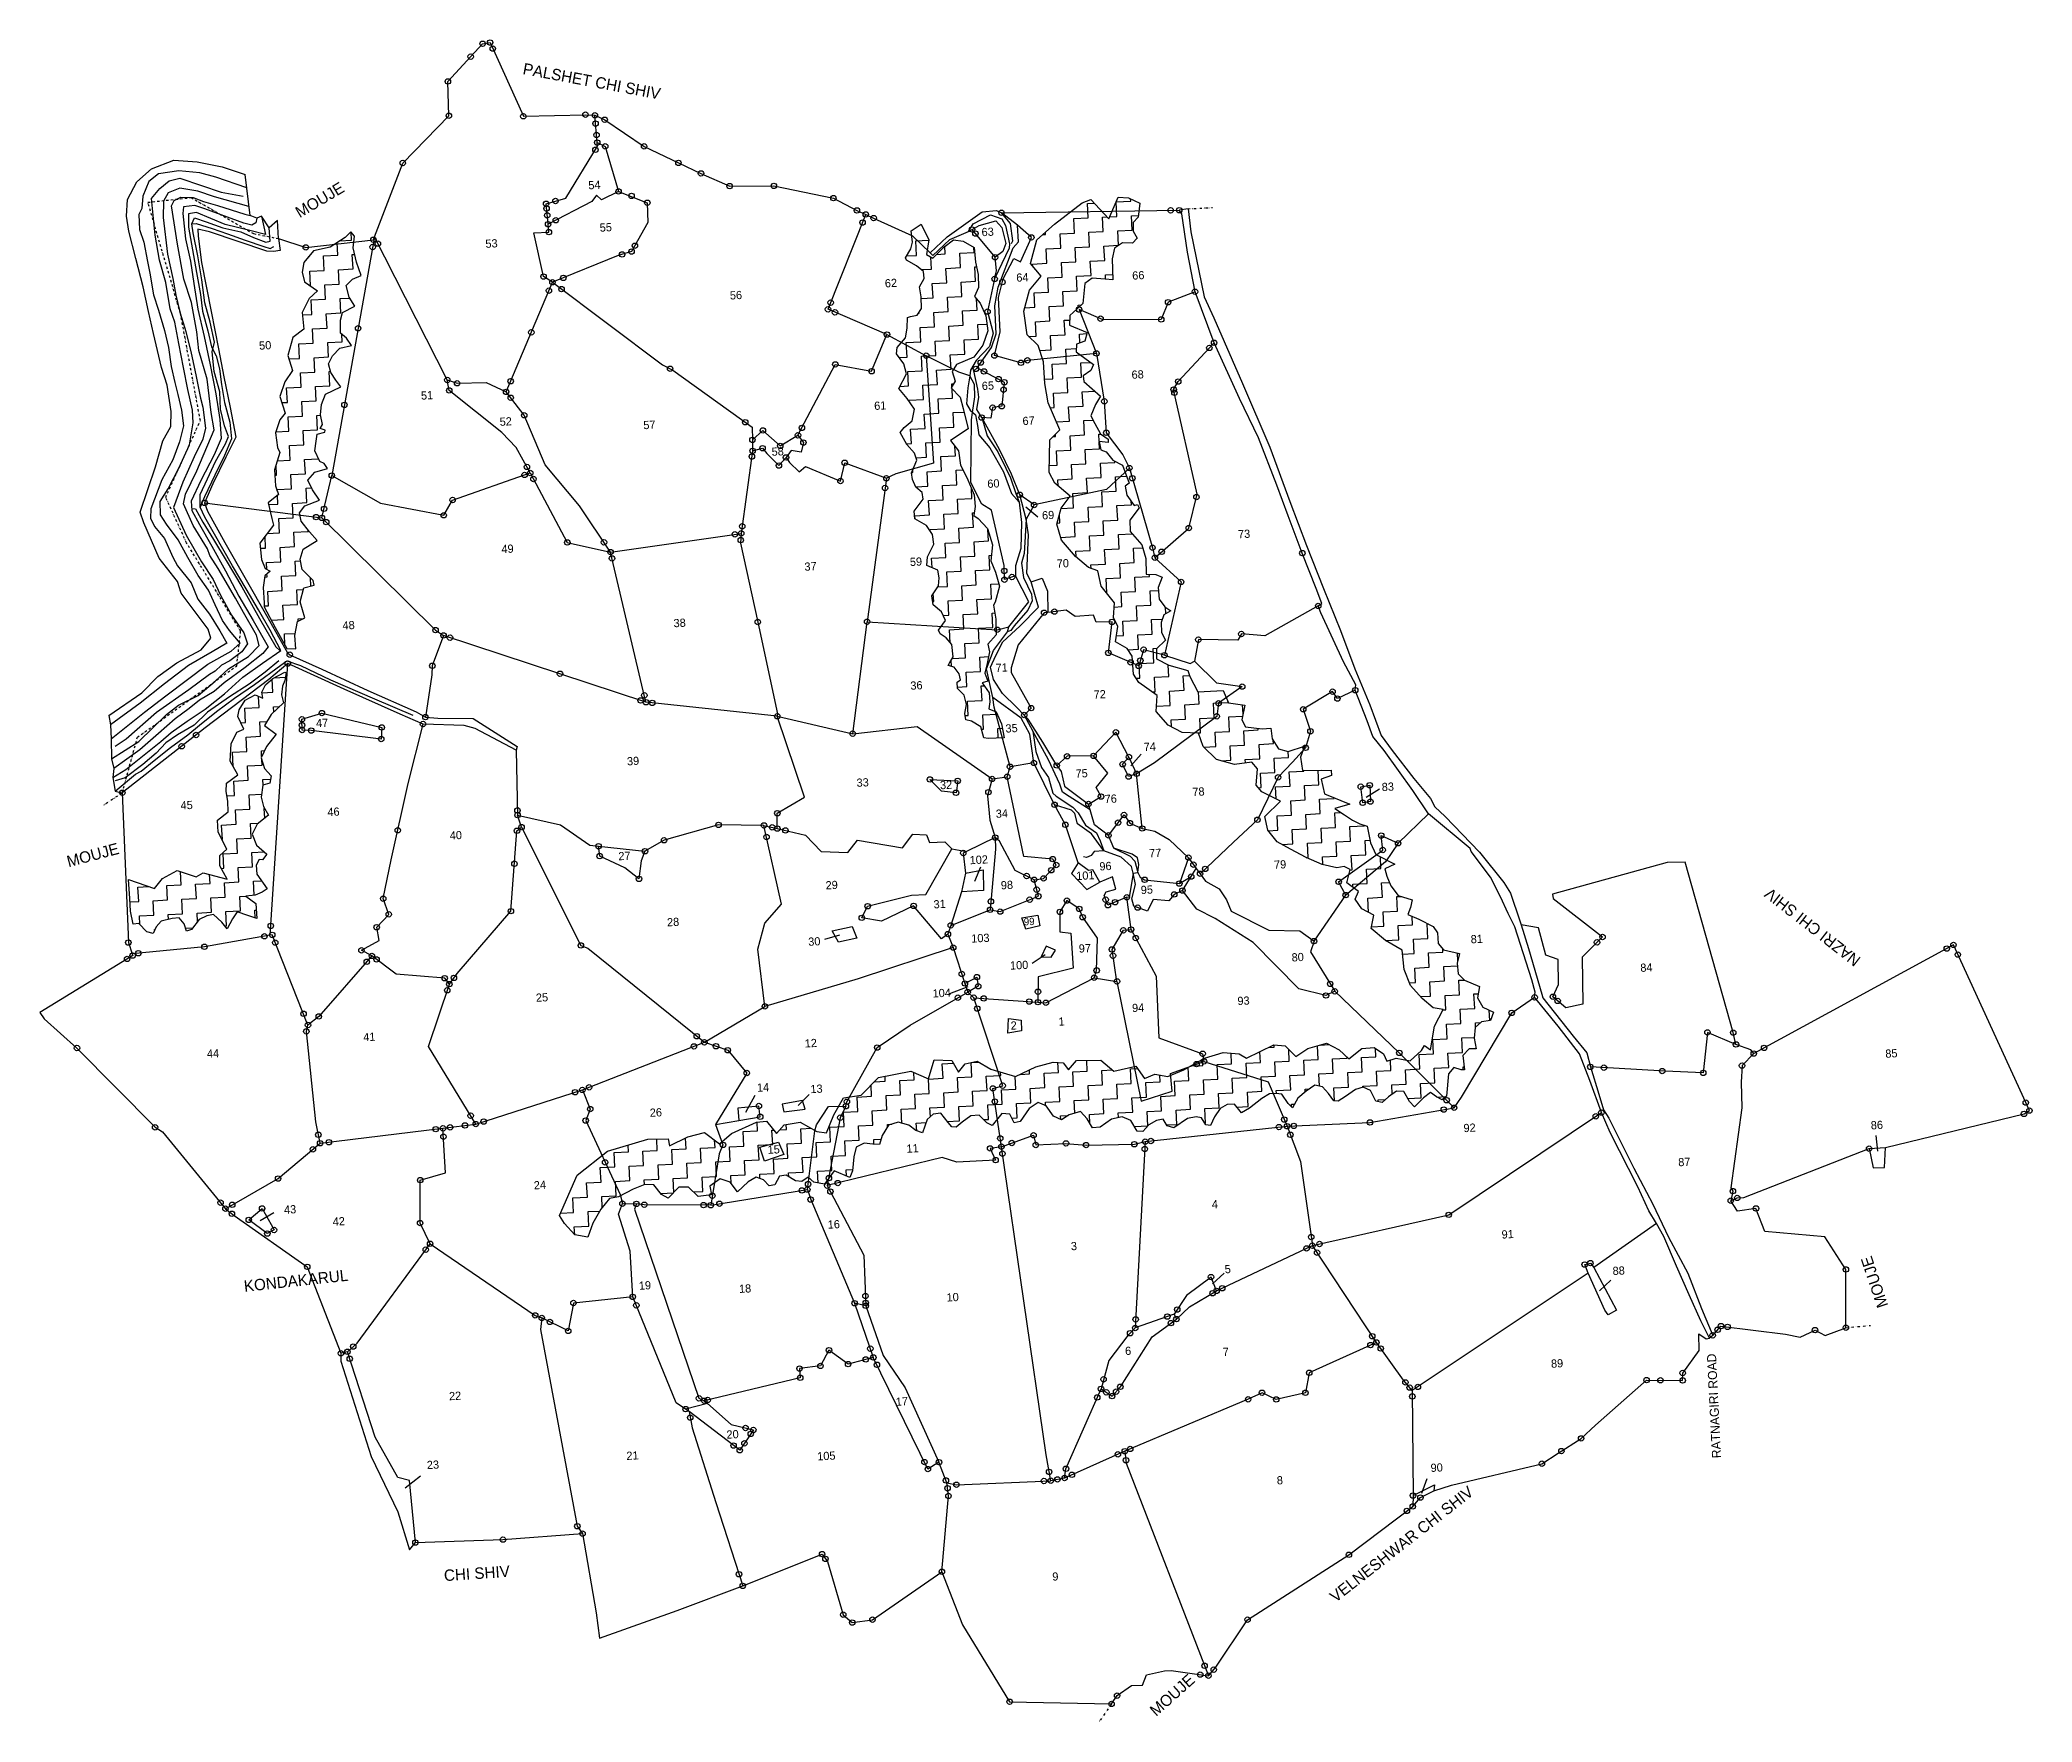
# Model space of a CAD drawing. Header units: metres. Extents: x 307107 to 311438, y 1924010 to 1927669.
import ezdxf

# ---------------------------------------------------------------- set-up
doc = ezdxf.new("R2010")
doc.units = ezdxf.units.M
doc.linetypes.add('DASHDOT', pattern=[1, 0.5, -0.25, 0, -0.25])
doc.linetypes.add('DIVIDE', pattern=[1.25, 0.5, -0.25, 0, -0.25, 0, -0.25])
for name, color, linetype in [('LINE_WATER', 4, 'Continuous'), ('OFF', 1, 'Continuous'), ('POLY_HATCH', 12, 'Continuous'), ('POLY_PARCEL', 6, 'Continuous'), ('POLY_ROAD', 30, 'Continuous'), ('POLY_WATER', 4, 'Continuous'), ('TEXT_MAPOUT', 7, 'Continuous'), ('TEXT_PARCEL', 7, 'Continuous'), ('V_BOUND_LINE', 7, 'Continuous'), ('V_BOUND_STREAM_LINE', 7, 'DASHDOT'), ('V_DIVIDE_LINE', 7, 'DIVIDE')]:
    doc.layers.add(name, color=color, linetype=linetype)
doc.styles.add('TEXT_MAP', font='')
doc.styles.get('TEXT_MAP').set_extended_font_data('Kruti Dev 050')
doc.dimstyles.get("Standard").update_dxf_attribs({"dimtxt": 0.18, "dimasz": 0.18, "dimexe": 0.18, "dimexo": 0.0625, "dimgap": 0.09, "dimtad": 0, "dimtih": 1, "dimtoh": 1, "dimdec": 4, "dimzin": 0, "dimdsep": 46, "dimtxsty": 'Standard', "dimcen": 0.09, "dimadec": 0, "dimazin": 0, "dimtfac": 1, "dimtdec": 4, "dimtofl": 0, "dimtmove": 0, "dimatfit": 3, "dimfxl": 1, "dimtolj": 1, "dimtzin": 0, "dimarcsym": 0})

msp = doc.modelspace()

# ---------------------------------------------------------------- texts
at = {"layer": 'TEXT_MAPOUT'}
for s, height, rotation, p in [('PALSHET CHI SHIV', 24.732, 349.4766, (308155.4, 1927594.8)), ('MOUJE', 24.73, 30.7222, (307671.8, 1927281.1)), ('MOUJE', 24.73, 14.87, (307169.2, 1925869.7)), ('NAZRI CHI SHIV', 24.732, 141.9734, (311067.5, 1925671.7)), ('KONDAKARUL', 24.73, 6.1388, (307551.8, 1924946.2)), ('MOUJE', 24.73, 108.6228, (311125.8, 1924916.7)), ('RATNAGIRI ROAD', 19.785, 92.8535, (310762.3, 1924584.9)), ('VELNESHWAR CHI SHIV', 24.732, 38.0385, (309923.7, 1924269.6)), ('CHI SHIV', 24.73, 3.8072, (307986.2, 1924317.1)), ('MOUJE', 24.73, 41.8106, (309533.8, 1924021.7))]:
    msp.add_text(s, height=height, rotation=rotation, dxfattribs=at).set_placement(p)
at = {"layer": 'TEXT_PARCEL', "style": 'TEXT_MAP'}
for s, height, p in [('54', 17.81, (308299.7, 1927344)), ('55', 17.81, (308324.5, 1927251.8)), ('63', 17.81, (309154.7, 1927242)), ('53', 17.81, (308076, 1927216.7)), ('64', 17.81, (309230.2, 1927143)), ('66', 17.81, (309482.2, 1927147.5)), ('56', 17.81, (308607.4, 1927104.3)), ('62', 17.81, (308944.4, 1927130.7)), ('50', 17.81, (307583.9, 1926995.2)), ('68', 17.81, (309480.8, 1926931.8)), ('51', 17.81, (307935.7, 1926886.5)), ('65', 17.81, (309155.2, 1926907.5)), ('61', 17.81, (308921.2, 1926864.2)), ('52', 17.81, (308106.9, 1926829.6)), ('57', 17.81, (308419.2, 1926822.3)), ('67', 17.81, (309243.7, 1926831.3)), ('58', 17.81, (308698.1, 1926764.4)), ('60', 17.81, (309167.2, 1926694.7)), ('69', 17.81, (309286.1, 1926626)), ('73', 17.81, (309712.3, 1926585.1)), ('49', 17.81, (308110.8, 1926552.7)), ('37', 17.81, (308769.6, 1926514.4)), ('59', 17.81, (308998.8, 1926524.7)), ('70', 17.81, (309318.1, 1926521.1)), ('48', 17.81, (307765.2, 1926386.5)), ('38', 17.81, (308485, 1926391.6)), ('71', 17.81, (309185.2, 1926294.3)), ('36', 17.81, (308999.9, 1926255.7)), ('72', 17.81, (309398.4, 1926236.2)), ('47', 17.81, (307707.6, 1926174)), ('35', 17.81, (309206.7, 1926162.5)), ('74', 17.81, (309507.2, 1926122.4)), ('39', 17.81, (308383.7, 1926091.2)), ('75', 17.81, (309359, 1926064.3)), ('33', 17.81, (308882.9, 1926044.5)), ('32', 17.81, (309064.3, 1926039.3)), ('78', 17.81, (309613.1, 1926024.6)), ('83', 17.81, (310024.8, 1926035.2)), ('45', 17.81, (307413.1, 1925995.2)), ('46', 17.81, (307732.4, 1925980.8)), ('34', 17.81, (309185.6, 1925977.1)), ('76', 17.81, (309422.3, 1926009.1)), ('40', 17.81, (307998.4, 1925929.8)), ('27', 17.81, (308365, 1925884.8)), ('77', 17.81, (309518.9, 1925891)), ('79', 17.81, (309790.5, 1925866.2)), ('29', 17.81, (308815.6, 1925821.4)), ('31', 17.81, (309050.3, 1925780.1)), ('28', 17.81, (308470.8, 1925741.1)), ('30', 17.81, (308777.8, 1925698.8)), ('80', 17.81, (309828.8, 1925664.6)), ('81', 17.81, (310218.2, 1925704.2)), ('84', 17.81, (310587, 1925642.1)), ('25', 17.81, (308185.7, 1925577)), ('41', 17.81, (307810.4, 1925491.2)), ('2', 17.8, (309218, 1925516.4)), ('1', 17.8, (309322, 1925525.1)), ('44', 17.81, (307470.4, 1925455.2)), ('12', 17.81, (308770.2, 1925477.6)), ('85', 17.81, (311119.6, 1925455.3)), ('14', 17.81, (308666.3, 1925381.3)), ('13', 17.81, (308782.6, 1925378.3)), ('26', 17.81, (308433.3, 1925326.8)), ('86', 17.81, (311088.1, 1925299.5)), ('15', 17.81, (308689.4, 1925246.3)), ('11', 17.81, (308991.4, 1925248.7)), ('87', 17.81, (310669.4, 1925219.3)), ('24', 17.81, (308181.2, 1925169.1)), ('43', 17.81, (307638, 1925116)), ('4', 17.8, (309655.3, 1925127.7)), ('42', 17.81, (307743.9, 1925090.1)), ('16', 17.81, (308820.2, 1925083.6)), ('3', 17.8, (309348.9, 1925036.7)), ('5', 17.8, (309683.5, 1924986.6)), ('88', 17.81, (310526.7, 1924982.8)), ('19', 17.81, (308409.5, 1924950.7)), ('18', 17.81, (308627.3, 1924943.9)), ('10', 17.81, (309078.6, 1924925.1)), ('6', 17.8, (309466.7, 1924808.8)), ('7', 17.8, (309679.1, 1924806.7)), ('89', 17.81, (310392.7, 1924781.1)), ('22', 17.81, (307996.8, 1924710.5)), ('17', 17.81, (308968.1, 1924698.3)), ('20', 17.81, (308600.1, 1924626.9)), ('21', 17.81, (308382.5, 1924580.7)), ('105', 17.81, (308797.3, 1924579.6)), ('23', 17.81, (307948.6, 1924560.7)), ('90', 17.81, (310131, 1924554.5)), ('8', 17.8, (309796.7, 1924527.3)), ('9', 17.8, (309308.5, 1924318))]:
    msp.add_text(s, height=height, rotation=2.8535, dxfattribs=at).set_placement(p)
at = {"layer": 'TEXT_PARCEL', "ltscale": 10, "style": 'TEXT_MAP'}
for s, height, p in [('102', 17.81, (309128.8, 1925876.2)), ('101', 17.81, (309360.5, 1925841.8)), ('96', 17.81, (309410.9, 1925862.6)), ('98', 17.81, (309196.6, 1925821.5)), ('95', 17.81, (309500.8, 1925811.3)), ('103', 17.81, (309132.3, 1925705.7)), ('99', 15.83, (309246.4, 1925743.1)), ('97', 17.81, (309366, 1925683.9)), ('100', 17.81, (309216.5, 1925646.9)), ('104', 17.81, (309048.2, 1925586.3)), ('94', 17.81, (309481.9, 1925554.6)), ('93', 17.81, (309711, 1925569.9)), ('92', 17.81, (310202.5, 1925293.5)), ('91', 17.81, (310285.4, 1925062.1))]:
    msp.add_text(s, height=height, rotation=2.8535, dxfattribs=at).set_placement(p)

# ---------------------------------------------------------------- linework, layer by layer
for centre in [(308043.5, 1927632.5), (308069.5, 1927660.7), (308085.7, 1927663.3), (308091.6, 1927650.1), (307993.8, 1927578.7), (307996, 1927504.1), (308158, 1927502.9), (308293.1, 1927506.4), (308313.5, 1927505.1), (308315, 1927487.2), (308317.2, 1927462.3), (308334.8, 1927495.4), (308314.7, 1927430.1), (308318.6, 1927445.8), (308336, 1927437.5), (308420.5, 1927437.5), (307895.7, 1927401.3), (308495.1, 1927401.6), (308544.2, 1927378.7), (308365.1, 1927339.4), (308393.2, 1927329.9), (308606.6, 1927351), (308702.7, 1927351.5), (308832.1, 1927324.9), (308207.4, 1927312.7), (308208.4, 1927302.2), (308209.9, 1927287.5), (308227.8, 1927318.6), (308427.5, 1927314.9), (308883.3, 1927298.1), (308902.5, 1927289.4), (308919.6, 1927281.6), (309197.6, 1927293), (309565.3, 1927298.4), (309583.9, 1927298.7), (308211.9, 1927268.2), (308213.6, 1927251), (308228.4, 1927276.8), (308895.5, 1927271.8), (309133.6, 1927256.7), (309141, 1927247.9), (309262.5, 1927239.5), (307684.9, 1927217.8), (307830.4, 1927218.7), (307831.9, 1927234.4), (307841.8, 1927226), (308372.7, 1927202.4), (308393.3, 1927208.7), (308400.4, 1927221.4), (309183.6, 1927196.2), (308201.8, 1927154.3), (308245, 1927151.5), (309182.7, 1927149.2), (308213.6, 1927123.7), (308221.2, 1927141.9), (308241.1, 1927127), (309199.7, 1927142.2), (309618.4, 1927121.4), (308820.4, 1927083.1), (308826.1, 1927097.5), (308835.5, 1927076.6), (309167.3, 1927078.1), (309366.3, 1927082.6), (309412.9, 1927062.7), (309559.9, 1927098.5), (307798.8, 1927041.9), (308175.3, 1927033.1), (308948.6, 1927028.3), (309544.8, 1927061), (309034, 1926982.3), (309182.2, 1926982.4), (309404, 1926987.1), (309649.5, 1926999.1), (309659.8, 1927010.3), (308477.1, 1926953.9), (308836.3, 1926963.3), (308915.2, 1926948.5), (309142, 1926953.6), (309152.5, 1926967.3), (309159.5, 1926947.9), (309239.8, 1926966.8), (309254.1, 1926972.1), (307992.6, 1926929.4), (307996.9, 1926906.6), (308013.9, 1926922.3), (308120.6, 1926903.6), (308130.4, 1926926.7), (308130.5, 1926890.8), (309191.1, 1926931.3), (309202, 1926908.2), (309203.7, 1926924.6), (309571.9, 1926908.7), (309573.5, 1926901.5), (309581.8, 1926926), (307768.9, 1926875.3), (308159.9, 1926852.7), (309154.5, 1926847.7), (309178.3, 1926869.3), (309198.3, 1926872.3), (309421.1, 1926883.1), (308640.4, 1926837.6), (308678.8, 1926819.6), (308755.1, 1926809.1), (308763.7, 1926825.3), (309425.5, 1926814.6), (308654.8, 1926762.9), (308656, 1926799.2), (308656.4, 1926775.2), (308678.1, 1926781), (308716.5, 1926786.2), (308729.1, 1926761), (308766.9, 1926793.3), (307741.4, 1926721.6), (308160.7, 1926722.9), (308165.8, 1926740.3), (308173, 1926727.2), (308713.7, 1926743.4), (308856.6, 1926749.3), (309475.6, 1926737.9), (308180, 1926714.1), (308847.4, 1926709.7), (308944.4, 1926694.5), (308947.3, 1926715.7), (309237.3, 1926679.8), (309482, 1926715.8), (309621.5, 1926674.8), (307465, 1926662.2), (307707.3, 1926631.1), (307720.1, 1926629.5), (307724.7, 1926649.2), (307984.9, 1926635.2), (308004.2, 1926668.4), (309268.5, 1926657.6), (307729.4, 1926620.3), (308617.9, 1926593.8), (308631.8, 1926595.8), (308633.9, 1926611.2), (309604.8, 1926607.4), (308253.6, 1926576), (308333.3, 1926576.4), (308347.5, 1926555.2), (308630.6, 1926581.1), (309525.9, 1926564.6), (309531.1, 1926542.9), (309545.9, 1926555.7), (309851.6, 1926552.8), (308350.8, 1926541.4), (309203.6, 1926514.3), (309220.4, 1926501), (309204, 1926495.2), (309588.2, 1926490.2), (309290.2, 1926423.2), (309312.8, 1926425.7), (309886.2, 1926438), (307967, 1926385.4), (307984.4, 1926373.8), (308667.7, 1926403), (308905.3, 1926403.7), (309188.4, 1926386.3), (309437.9, 1926403.3), (309719.1, 1926377), (307650.1, 1926332), (307998.5, 1926369.1), (309429.9, 1926335.9), (309506.6, 1926342.9), (309551.9, 1926330.8), (309625.6, 1926364.7), (307645.9, 1926312.8), (307960, 1926307.8), (308237.6, 1926290.6), (309478.2, 1926315.2), (309495.9, 1926307.6), (309499.4, 1926319.3), (308421, 1926243.6), (309721, 1926262.6), (309917.5, 1926251.6), (309966.8, 1926254.7), (307720, 1926205), (307945, 1926196.2), (308413, 1926232.5), (308424.6, 1926228.7), (308438.3, 1926227.2), (308710.1, 1926198.1), (309247, 1926200.8), (309262.1, 1926215.8), (309665.6, 1926197.9), (309669.5, 1926226.3), (309853.5, 1926213.3), (309927.9, 1926236.7), (307446.4, 1926157.4), (307676.6, 1926191.5), (307676.8, 1926178.6), (307676.9, 1926168.2), (307696.7, 1926167), (307850.2, 1926173.7), (307939.8, 1926181.2), (308874.1, 1926160.2), (309446.4, 1926163.3), (309869.4, 1926165.6), (307415, 1926132.8), (307848.9, 1926148.5), (309340.2, 1926111.1), (309397.8, 1926111.9), (309858.9, 1926129.6), (309210.1, 1926066.6), (309216.1, 1926088.3), (309268.1, 1926096.6), (309317.7, 1926091), (309461, 1926093.7), (309473.9, 1926066.9), (309474.5, 1926109.4), (309491.3, 1926072.9), (307286, 1926031.8), (309042, 1926060.6), (309098.7, 1926031.6), (309102.3, 1926057.6), (309169.3, 1926033), (309177.1, 1926061.8), (309414, 1926023.5), (309799, 1926065.3), (309978.6, 1926044.9), (309998.4, 1926048.2), (308145.1, 1925993.2), (308145.3, 1925983), (308710.2, 1925987.3), (309313, 1926005.6), (309386.6, 1926007.2), (309464, 1925983.4), (309982.9, 1926009.9), (309999.8, 1926012.5), (307884.9, 1925950.1), (308144.1, 1925949), (308154, 1925957), (308582.4, 1925961.8), (308681.2, 1925960.7), (308699.1, 1925956.5), (308710.2, 1925953.9), (308727.8, 1925949.7), (309336.5, 1925962), (309430.1, 1925939.1), (309451.2, 1925966.7), (309476.7, 1925965.7), (309503.6, 1925954), (309754.1, 1925972.9), (310023.1, 1925938.6), (308321.5, 1925915.5), (308324, 1925893.9), (308422.4, 1925904.6), (308463.9, 1925928.4), (308686.7, 1925935.6), (309114.5, 1925900.7), (309183.9, 1925934.4), (310026.5, 1925907.2), (310059.9, 1925921.9), (308138.7, 1925877.2), (309252.3, 1925850.6), (309305.8, 1925863.2), (309309.1, 1925887.4), (309316.6, 1925874.6), (309604, 1925890.5), (309615, 1925875.4), (309629.3, 1925855.6), (309640.5, 1925866.1), (308409.4, 1925844.5), (309268.5, 1925842.6), (309274.1, 1925820.9), (309277.7, 1925806.8), (309289.1, 1925845.5), (309508.8, 1925842.4), (309573.1, 1925810.6), (309584.3, 1925834.3), (309591.1, 1925819), (309610.1, 1925849.4), (309930.6, 1925838.1), (309945.9, 1925809.1), (307853.3, 1925801.4), (307865.3, 1925767.3), (308131, 1925774.2), (308906.6, 1925785), (309006.6, 1925785.7), (309172.9, 1925777.2), (309174.5, 1925795.3), (309194.9, 1925773.3), (309258.9, 1925799.2), (309324.6, 1925772.7), (309339.8, 1925797.2), (309366.5, 1925779.2), (309424.1, 1925799.3), (309429, 1925787.1), (309444.7, 1925793.7), (309470.1, 1925804.3), (309493.7, 1925782), (307595, 1925719.6), (307608.8, 1925742.2), (307611.9, 1925722.6), (307839.1, 1925739.4), (308893.9, 1925759.7), (309081, 1925724.2), (309087.2, 1925743.3), (309374.1, 1925761.1), (309462.5, 1925732.6), (309479.5, 1925734.2), (307299.2, 1925706), (307308.6, 1925677.7), (307320.8, 1925682.7), (307464.7, 1925696.7), (307618.6, 1925705.8), (307805.9, 1925689.1), (307828.7, 1925676.8), (308283, 1925699.6), (309092.6, 1925695), (309437.9, 1925690.9), (309440, 1925677.5), (309489.4, 1925715.7), (309877.1, 1925709.1), (310492.4, 1925706.4), (310504.4, 1925718.1), (311252.9, 1925692.9), (311267.3, 1925700.8), (311276.9, 1925679.7), (307296.5, 1925670.3), (307817.6, 1925664.1), (307838.9, 1925669.2), (309111.3, 1925637.5), (309404.5, 1925645.2), (307987, 1925628.4), (307992.6, 1925602.2), (307997.1, 1925615.5), (308007.1, 1925629.2), (309118, 1925616.9), (309124.1, 1925598.3), (309144.1, 1925630.8), (309147, 1925610.9), (309277, 1925599), (309399.1, 1925629.5), (309448.7, 1925621.5), (309903.1, 1925590.8), (309912.2, 1925616), (309922, 1925599.9), (307680, 1925551), (308683.1, 1925567.1), (309102.8, 1925586), (309137.1, 1925586), (309144.9, 1925562.4), (309159, 1925584.4), (309257.9, 1925577.6), (309276.6, 1925576.3), (309294.1, 1925575.1), (310306.9, 1925553), (310356.8, 1925586.9), (310396.5, 1925588.1), (310406.9, 1925579), (307686.2, 1925512.7), (307689.7, 1925526.6), (307713.2, 1925545.2), (310732.4, 1925510.6), (310788.5, 1925510.1), (307187.5, 1925476.6), (308528.9, 1925480.1), (308535.1, 1925502.2), (308551.5, 1925489), (308576.8, 1925480.5), (308602.5, 1925471.8), (308927.3, 1925477.7), (309634.9, 1925464.2), (310062.5, 1925466.1), (310794.5, 1925484.3), (310833.2, 1925464.6), (310855.8, 1925476.9), (308643.8, 1925422.2), (309621.7, 1925441.6), (309637.8, 1925447.5), (310477.9, 1925435.5), (310507.4, 1925433.8), (310634.2, 1925426.5), (310723.4, 1925422.6), (310807.7, 1925438.3), (308270.6, 1925380.4), (308286.3, 1925385.4), (308300.9, 1925391.1), (309178.9, 1925388.8), (309200.2, 1925394.7), (308303.4, 1925343.8), (308670.2, 1925350.4), (308859.3, 1925350), (308861.5, 1925359.8), (309183.1, 1925360.2), (310159.3, 1925342.8), (310165.5, 1925363.1), (310181.8, 1925346.7), (310501.8, 1925336.1), (311420.8, 1925333.4), (311424.6, 1925357.9), (311432.6, 1925340.5), (307357.4, 1925304.1), (307712.3, 1925287.9), (307967.6, 1925300.1), (307983.2, 1925302), (307998.8, 1925304), (308031, 1925308.2), (308043.4, 1925329.5), (308054.5, 1925311.2), (308071.7, 1925316.7), (308293.5, 1925318.8), (308672.9, 1925327), (308847.1, 1925325.1), (309267.2, 1925286.8), (309800.9, 1925304.7), (309812.2, 1925321.1), (309818.5, 1925306.6), (309825.6, 1925287.9), (309833.2, 1925307.3), (309998.7, 1925314.7), (310489.8, 1925328.1), (307700.3, 1925256.3), (307716, 1925269.5), (307735.2, 1925271.8), (307984.3, 1925283.7), (308592, 1925265.9), (309172.8, 1925258.3), (309194.9, 1925280), (309197.5, 1925262), (309199.7, 1925246.9), (309219.9, 1925270), (309272.1, 1925265.7), (309337.8, 1925269.2), (309381.6, 1925265.5), (309486.5, 1925267.4), (309509.2, 1925257), (309510.1, 1925273), (309522.4, 1925274.3), (311083.9, 1925257.7), (308335.8, 1925227.9), (309184.8, 1925232.7), (307624.7, 1925192.8), (307933.8, 1925189.3), (308763.7, 1925166.8), (308775.5, 1925168.7), (308777, 1925180.5), (308818.8, 1925177.3), (308822.4, 1925193.7), (308825.6, 1925164.4), (308841.5, 1925182.9), (310787.8, 1925165.4), (307499.6, 1925140.3), (307510.3, 1925127.2), (307524.2, 1925116.1), (307525, 1925135.6), (307590, 1925127.7), (308373.4, 1925138.1), (308403.9, 1925137.7), (308421, 1925135.8), (308549.7, 1925134.9), (308565.5, 1925134.8), (308568.9, 1925155.3), (308584.3, 1925137.9), (308782.7, 1925147.1), (310170, 1925113.8), (310783.1, 1925144.6), (310797.3, 1925150.5), (310838, 1925127.7), (307561.1, 1925102.8), (307601.3, 1925073.1), (307615.9, 1925080.9), (307933.6, 1925095.9), (307945.7, 1925038), (307955.2, 1925050.9), (309860.8, 1925040.8), (309870.9, 1925065.6), (309873.5, 1925046.8), (309883.7, 1925031.5), (309889, 1925050.3), (307688.2, 1925000.7), (310465.6, 1925005.7), (310478, 1925008.8), (311033.4, 1924995), (309653.1, 1924978.5), (309656.6, 1924943.4), (309665.2, 1924948.5), (309677.4, 1924954.3), (308266.8, 1924922), (308396, 1924935.4), (308403.6, 1924916.9), (308878.2, 1924921.6), (308901.8, 1924937.2), (308902.4, 1924922.4), (308902.6, 1924915.9), (309579.6, 1924907.8), (308183.7, 1924895.1), (308198.1, 1924889.5), (308215.6, 1924880.9), (308255.6, 1924861.3), (309477.1, 1924856.3), (309488.3, 1924867.7), (309489.3, 1924886.4), (309558.2, 1924892.6), (309565.8, 1924878.3), (309577.8, 1924887), (310754.7, 1924863.8), (310761.9, 1924871.8), (310776.1, 1924870.1), (310966.4, 1924863.1), (311033.4, 1924868.4), (307761.3, 1924812.7), (307775.5, 1924816), (307788.1, 1924827.3), (308822.5, 1924819.3), (308912.4, 1924822.7), (309999.7, 1924830.4), (310003.6, 1924849.9), (310012.6, 1924836.3), (310022.1, 1924823.1), (310743.9, 1924851.7), (307780.5, 1924800.7), (308758.4, 1924779.5), (308804, 1924785.2), (308864.1, 1924789.2), (308902.4, 1924799.3), (308918.9, 1924803.7), (308926.8, 1924787.6), (309866.6, 1924770.2), (310678.7, 1924769.8), (308759.9, 1924759.4), (309414, 1924735.3), (309419.6, 1924756), (309425.5, 1924727.7), (309446.7, 1924729.3), (309456, 1924739.9), (309764, 1924726.9), (309858.5, 1924726.8), (310075.8, 1924749.4), (310085.1, 1924738.1), (310102.9, 1924739.5), (310600, 1924754.3), (310630.3, 1924754), (310678.6, 1924753.6), (308510.8, 1924691.2), (308539.8, 1924714.8), (308551.3, 1924709.5), (308558.7, 1924711.2), (309405.8, 1924716.6), (309438.2, 1924719.5), (309733.9, 1924712.6), (309795, 1924712.3), (310090.8, 1924718.8), (308520.8, 1924672.8), (308641.2, 1924650.2), (308652.4, 1924637.5), (308658.1, 1924646), (308615.1, 1924612), (308628.5, 1924601.8), (308638.6, 1924616.9), (309465.7, 1924599.7), (309477.5, 1924604.7), (310414.9, 1924600), (310457.8, 1924627.6), (309030.1, 1924576.1), (309037.5, 1924560.9), (309061.7, 1924575.9), (309301.2, 1924554.7), (309337.8, 1924561.5), (309450.7, 1924593), (309468.2, 1924580.2), (310372.5, 1924572.6), (309076.8, 1924536.1), (309080.2, 1924519.2), (309099.6, 1924526.8), (309289.9, 1924535), (309304.7, 1924535.6), (309319.2, 1924538.4), (309334.8, 1924541.3), (309350.6, 1924548.4), (309082.2, 1924502.5), (310079, 1924469.9), (310091.9, 1924479.6), (310092.3, 1924503.3), (310108.5, 1924499), (308275.3, 1924436.6), (308286.6, 1924420.4), (307923.3, 1924401.1), (308113.7, 1924407.5), (308807.5, 1924375.9), (308814.9, 1924365.5), (309068, 1924337.6), (309953, 1924374.4), (308626.8, 1924332.2), (308635, 1924306.9), (308853.5, 1924244.2), (308873, 1924227.1), (308917, 1924233.3), (309732.7, 1924233.3), (309639.2, 1924133.1), (309659, 1924124.7), (309629.7, 1924113.9), (309647.6, 1924111.5), (309215.3, 1924054.9), (309436.8, 1924050.1), (309449, 1924068.1)]:
    msp.add_circle(centre, 5.89)
at = {"layer": 'LINE_WATER'}
for p, q in [((307364.4, 1927377.4), (307343.5, 1927361.3)), ((307409, 1927384.2), (307364.4, 1927377.4)), ((307454.6, 1927380.1), (307409, 1927384.2)), ((307489.7, 1927370.5), (307454.6, 1927380.1)), ((307330.8, 1927329.3), (307328.4, 1927302.7)), ((307343.5, 1927361.3), (307330.8, 1927329.3)), ((307349.3, 1927324.3), (307367.3, 1927346)), ((307367.3, 1927346), (307388.1, 1927362.6)), ((307385.7, 1927336.4), (307375.9, 1927318.2)), ((307410.9, 1927346.7), (307385.7, 1927336.4)), ((307388.1, 1927362.6), (307411.3, 1927368.4)), ((307450.4, 1927339.7), (307410.9, 1927346.7)), ((307411.3, 1927368.4), (307457.9, 1927352.1)), ((307486.6, 1927327.4), (307450.4, 1927339.7)), ((307457.9, 1927352.1), (307500.9, 1927338.2)), ((307557, 1927347.2), (307489.7, 1927370.5)), ((307500.9, 1927338.2), (307548.5, 1927329)), ((307328.4, 1927302.7), (307321.9, 1927289)), ((307321.9, 1927289), (307323.3, 1927256.5)), ((307357.6, 1927244.6), (307349.3, 1927324.3)), ((307375.9, 1927318.2), (307375.2, 1927282.9)), ((307392.8, 1927307.9), (307398.6, 1927319.8)), ((307405.8, 1927224.9), (307392.8, 1927307.9)), ((307398.6, 1927319.8), (307413.4, 1927327.3)), ((307413.4, 1927327.3), (307439.9, 1927326.2)), ((307419, 1927306.3), (307417.4, 1927291.2)), ((307417.4, 1927291.2), (307423.4, 1927236.1)), ((307443.6, 1927309.1), (307419, 1927306.3)), ((307447, 1927293.5), (307429.9, 1927291.1)), ((307429.9, 1927291.1), (307430.2, 1927280.4)), ((307439.9, 1927326.2), (307462.9, 1927317.9)), ((307465.3, 1927301.6), (307443.6, 1927309.1)), ((307509.5, 1927267.9), (307447, 1927293.5)), ((307462.9, 1927317.9), (307493, 1927308.7)), ((307550.6, 1927270.4), (307465.3, 1927301.6)), ((307561.4, 1927306.8), (307486.6, 1927327.4)), ((307493, 1927308.7), (307552.4, 1927290)), ((307552.4, 1927290), (307563.7, 1927287.3)), ((307588.6, 1927285.7), (307597.6, 1927245.8)), ((309217, 1927269.5), (309197.6, 1927293)), ((307323.3, 1927256.5), (307332.8, 1927229.1)), ((307367.2, 1927190.1), (307357.6, 1927244.6)), ((307375.2, 1927282.9), (307384, 1927203.2)), ((307430.2, 1927280.4), (307430.2, 1927261.6)), ((307430.2, 1927261.6), (307447.4, 1927163.1)), ((307437.5, 1927268.7), (307443.2, 1927282.4)), ((307437.5, 1927268.7), (307446.7, 1927269.6)), ((307440, 1927249.8), (307437.5, 1927268.7)), ((307450.2, 1927199.3), (307440, 1927249.8)), ((307443.2, 1927282.4), (307468.4, 1927273.3)), ((307446.7, 1927269.6), (307481.5, 1927259.2)), ((307468.4, 1927273.3), (307504.8, 1927260.5)), ((307481.5, 1927259.2), (307514.9, 1927247.6)), ((307504.8, 1927260.5), (307543.6, 1927251.3)), ((307563.4, 1927254.2), (307509.5, 1927267.9)), ((307514.9, 1927247.6), (307553.1, 1927233.7)), ((307543.6, 1927251.3), (307571.2, 1927239.3)), ((307567.7, 1927265.8), (307550.6, 1927270.4)), ((307597.6, 1927245.8), (307563.4, 1927254.2)), ((307576.2, 1927271.5), (307567.7, 1927265.8)), ((307578.3, 1927281.7), (307576.2, 1927271.5)), ((307607.5, 1927231.5), (307605, 1927260.4)), ((309222, 1927231.9), (309217, 1927269.5)), ((307332.8, 1927229.1), (307340.8, 1927187.3)), ((307384, 1927203.2), (307396.1, 1927149.8)), ((307420.1, 1927148.6), (307405.8, 1927224.9)), ((307423.4, 1927236.1), (307434.3, 1927187.8)), ((307458.7, 1927147), (307450.2, 1927199.3)), ((307553.1, 1927233.7), (307593.7, 1927219.9)), ((307571.2, 1927239.3), (307598.2, 1927229)), ((307593.7, 1927219.9), (307607.2, 1927215.3)), ((307598.2, 1927229), (307607.5, 1927231.5)), ((307607.2, 1927215.3), (307615.4, 1927220)), ((309219.1, 1927226), (309222, 1927231.9)), ((307340.8, 1927187.3), (307346.2, 1927161.5)), ((307346.2, 1927161.5), (307353.6, 1927114.4)), ((307380.3, 1927141.5), (307367.2, 1927190.1)), ((307434.3, 1927187.8), (307441.8, 1927138.9)), ((307447.4, 1927163.1), (307455.7, 1927115.5)), ((307353.6, 1927114.4), (307364.7, 1927081)), ((307390, 1927084.4), (307380.3, 1927141.5)), ((307396.1, 1927149.8), (307402.3, 1927113.7)), ((307402.3, 1927113.7), (307411.9, 1927075)), ((307436.6, 1927097.7), (307420.1, 1927148.6)), ((307441.8, 1927138.9), (307450.5, 1927083.1)), ((307455.7, 1927115.5), (307460.4, 1927079.2)), ((307465.4, 1927097.2), (307458.7, 1927147)), ((307364.7, 1927081), (307378.1, 1927037.2)), ((307400, 1927055.4), (307390, 1927084.4)), ((307411.9, 1927075), (307423.8, 1927035.1)), ((307447.7, 1927034.3), (307436.6, 1927097.7)), ((307450.5, 1927083.1), (307463.8, 1927024)), ((307460.4, 1927079.2), (307471.9, 1927036.2)), ((307476.9, 1927055.5), (307465.4, 1927097.2)), ((307378.1, 1927037.2), (307386.3, 1926999.8)), ((307409.1, 1927008.8), (307400, 1927055.4)), ((307423.8, 1927035.1), (307436, 1926987.8)), ((307452.6, 1926993.6), (307447.7, 1927034.3)), ((307471.9, 1927036.2), (307479.6, 1927001.3)), ((307486.3, 1927012), (307476.9, 1927055.5)), ((307386.3, 1926999.8), (307392.5, 1926959.1)), ((307418.9, 1926956.9), (307409.1, 1927008.8)), ((307436, 1926987.8), (307445.6, 1926940.3)), ((307470.6, 1926931.1), (307452.6, 1926993.6)), ((307463.8, 1927024), (307477.2, 1926962.2)), ((307479.6, 1927001.3), (307490, 1926981.9)), ((307481.4, 1926990.9), (307486.3, 1927012)), ((307485.6, 1926947.6), (307481.4, 1926990.9)), ((307490, 1926981.9), (307497.3, 1926953.6)), ((307392.5, 1926959.1), (307400.1, 1926924.3)), ((307428.5, 1926908.6), (307418.9, 1926956.9)), ((307445.6, 1926940.3), (307455.7, 1926890.2)), ((307477.2, 1926962.2), (307489.7, 1926899.6)), ((307498, 1926903.7), (307485.6, 1926947.6)), ((307497.3, 1926953.6), (307501.4, 1926919.5)), ((309138.7, 1926919.5), (309128.6, 1926938.8)), ((307400.1, 1926924.3), (307406.9, 1926897.7)), ((307406.9, 1926897.7), (307415, 1926864.1)), ((307438.4, 1926863.8), (307428.5, 1926908.6)), ((307479, 1926858.4), (307470.6, 1926931.1)), ((307489.7, 1926899.6), (307498.4, 1926843.8)), ((307499.7, 1926865.9), (307498, 1926903.7)), ((307501.4, 1926919.5), (307508, 1926880.2)), ((309139.6, 1926893), (309138.7, 1926919.5)), ((307415, 1926864.1), (307419.1, 1926829.5)), ((307440, 1926836), (307438.4, 1926863.8)), ((307455.7, 1926890.2), (307461.4, 1926870.2)), ((307461.4, 1926870.2), (307466.9, 1926824.3)), ((307485.9, 1926821.3), (307479, 1926858.4)), ((307508.3, 1926829.8), (307499.7, 1926865.9)), ((307508, 1926880.2), (307520, 1926837.6)), ((309134.6, 1926858.9), (309139.6, 1926893)), ((307419.1, 1926829.5), (307410.1, 1926794.7)), ((307432.1, 1926788.6), (307440, 1926836)), ((307448.3, 1926732.2), (307485.9, 1926821.3)), ((307466.9, 1926824.3), (307460.9, 1926801)), ((307498.4, 1926843.8), (307500.7, 1926802.5)), ((307516.7, 1926806.8), (307508.3, 1926829.8)), ((307520, 1926837.6), (307523.7, 1926801.7)), ((309154.5, 1926847.7), (309166.5, 1926808.2)), ((307410.1, 1926794.7), (307395.6, 1926756.1)), ((307409, 1926737.3), (307432.1, 1926788.6)), ((307460.9, 1926801), (307442.2, 1926762.4)), ((307485.6, 1926766.5), (307457, 1926711)), ((307500.7, 1926802.5), (307485.6, 1926766.5)), ((307508.2, 1926765.2), (307487.4, 1926722.4)), ((307488.3, 1926752), (307510.2, 1926790.9)), ((307523.7, 1926801.7), (307508.2, 1926765.2)), ((307510.2, 1926790.9), (307516.7, 1926806.8)), ((309166.5, 1926808.2), (309189.3, 1926773.1)), ((309189.3, 1926773.1), (309207.2, 1926738)), ((307395.6, 1926756.1), (307371.7, 1926712.2)), ((307386, 1926693), (307409, 1926737.3)), ((307442.2, 1926762.4), (307417.5, 1926707.5)), ((307423.4, 1926681.3), (307448.3, 1926732.2)), ((307487.4, 1926722.4), (307464.9, 1926675.1)), ((307471.5, 1926714.1), (307488.3, 1926752)), ((309207.2, 1926738), (309217.3, 1926716.5)), ((307371.7, 1926712.2), (307348.3, 1926649.5)), ((307368.4, 1926664.8), (307386, 1926693)), ((307417.5, 1926707.5), (307397.3, 1926652)), ((307419.4, 1926659.9), (307423.4, 1926681.3)), ((307457, 1926711), (307435.4, 1926665.9)), ((307455.3, 1926652.5), (307455.5, 1926680.7)), ((307455.5, 1926680.7), (307471.5, 1926714.1)), ((309217.3, 1926716.5), (309229.1, 1926682.6)), ((309229.1, 1926682.6), (309236, 1926664)), ((307348.3, 1926649.5), (307347.4, 1926628.7)), ((307368.7, 1926636.1), (307368.4, 1926664.8)), ((307381.8, 1926615.5), (307368.7, 1926636.1)), ((307397.3, 1926652), (307424.6, 1926591.8)), ((307439.8, 1926613.2), (307419.4, 1926659.9)), ((307435.4, 1926665.9), (307437, 1926645.7)), ((307436.7, 1926649.8), (307445, 1926649.3)), ((307437, 1926645.7), (307453.7, 1926615.2)), ((307445, 1926649.3), (307460.9, 1926620.3)), ((307464.9, 1926675.1), (307455.3, 1926652.5)), ((307465.4, 1926630.9), (307455.3, 1926652.5)), ((307347.4, 1926628.7), (307355.9, 1926610.5)), ((307355.9, 1926610.5), (307378, 1926584.7)), ((307407.4, 1926581.6), (307381.8, 1926615.5)), ((307424.6, 1926591.8), (307458.4, 1926533.7)), ((307471.2, 1926562.2), (307439.8, 1926613.2)), ((307453.7, 1926615.2), (307480.8, 1926567.7)), ((307460.9, 1926620.3), (307484, 1926582.8)), ((307525.9, 1926524.9), (307465.4, 1926630.9)), ((309251.3, 1926627), (309247.1, 1926552.4)), ((307378, 1926584.7), (307396.1, 1926543.8)), ((307428.3, 1926543), (307407.4, 1926581.6)), ((307476.6, 1926547.4), (307471.2, 1926562.2)), ((307480.8, 1926567.7), (307510.4, 1926514.7)), ((307484, 1926582.8), (307511.5, 1926537.1)), ((309247.1, 1926552.4), (309241.1, 1926531.1)), ((307396.1, 1926543.8), (307406, 1926525.2)), ((307406, 1926525.2), (307435.7, 1926488)), ((307451.1, 1926504.5), (307428.3, 1926543)), ((307458.4, 1926533.7), (307483.7, 1926495.8)), ((307494.4, 1926519.6), (307476.6, 1926547.4)), ((307531.8, 1926454.9), (307494.4, 1926519.6)), ((307510.4, 1926514.7), (307539.7, 1926459.4)), ((307511.5, 1926537.1), (307545.7, 1926479.4)), ((307555.3, 1926475.3), (307525.9, 1926524.9)), ((309241.1, 1926531.1), (309245.5, 1926499.7)), ((307435.7, 1926488), (307449.9, 1926452.5)), ((307473.5, 1926472.1), (307451.1, 1926504.5)), ((307488, 1926440.7), (307473.5, 1926472.1)), ((307483.7, 1926495.8), (307499.2, 1926461.8)), ((307545.7, 1926479.4), (307584.4, 1926410.6)), ((307582.4, 1926429.6), (307555.3, 1926475.3)), ((309245.5, 1926499.7), (309262.6, 1926463.4)), ((309262.6, 1926463.4), (309264.3, 1926448.9)), ((307449.9, 1926452.5), (307475.9, 1926419.9)), ((307475.9, 1926419.9), (307498.1, 1926383.6)), ((307504, 1926406.6), (307488, 1926440.7)), ((307499.2, 1926461.8), (307523.6, 1926417.7)), ((307549.4, 1926423.6), (307531.8, 1926454.9)), ((307539.7, 1926459.4), (307570.2, 1926406)), ((307578.1, 1926374.6), (307549.4, 1926423.6)), ((307607.6, 1926385.1), (307582.4, 1926429.6)), ((309254.7, 1926428.7), (309225.2, 1926394.5)), ((309264.3, 1926448.9), (309254.7, 1926428.7)), ((307498.1, 1926383.6), (307513.2, 1926357)), ((307518.9, 1926384.8), (307504, 1926406.6)), ((307542.6, 1926356.7), (307518.9, 1926384.8)), ((307523.6, 1926417.7), (307550.2, 1926379.8)), ((307550.2, 1926379.8), (307558.2, 1926355.5)), ((307570.2, 1926406), (307603.1, 1926349.2)), ((307584.4, 1926410.6), (307619.7, 1926349.1)), ((307630.6, 1926341.4), (307607.6, 1926385.1)), ((309218.1, 1926384.4), (309210.5, 1926381.7)), ((309225.2, 1926394.5), (309218.1, 1926384.4)), ((307481.5, 1926338.5), (307430.2, 1926308.6)), ((307472.1, 1926311.6), (307522.6, 1926339.7)), ((307513.2, 1926357), (307481.5, 1926338.5)), ((307546.2, 1926338.5), (307519.8, 1926318.5)), ((307522.6, 1926339.7), (307542.6, 1926356.7)), ((307558.2, 1926355.5), (307546.2, 1926338.5)), ((307591.7, 1926334.8), (307553.2, 1926303.8)), ((307560.7, 1926327.8), (307583.4, 1926351.9)), ((307583.4, 1926351.9), (307578.1, 1926374.6)), ((307591, 1926313.8), (307630.6, 1926341.4)), ((307603.1, 1926349.2), (307591.7, 1926334.8)), ((307619.7, 1926349.1), (307629, 1926340.2)), ((307430.2, 1926308.6), (307378, 1926268.6)), ((307380.4, 1926242.6), (307472.1, 1926311.6)), ((307475.9, 1926289), (307430.8, 1926255.9)), ((307488, 1926296.4), (307475.9, 1926289)), ((307501.6, 1926309.1), (307488, 1926296.4)), ((307488, 1926274.3), (307516.7, 1926301.3)), ((307519.8, 1926318.5), (307501.6, 1926309.1)), ((307553.2, 1926303.8), (307507.7, 1926271.1)), ((307516.7, 1926301.3), (307560.7, 1926327.8)), ((307548.1, 1926283), (307591, 1926313.8)), ((307596.4, 1926293.9), (307562, 1926267.9)), ((307573.4, 1926267.1), (307630.7, 1926309.2)), ((307626.5, 1926318.8), (307596.4, 1926293.9)), ((307630.7, 1926309.2), (307644, 1926318.4)), ((307644, 1926318.4), (307673.3, 1926308.2)), ((307673.3, 1926308.2), (307739, 1926277.1)), ((307378, 1926268.6), (307324.7, 1926226.3)), ((307430.8, 1926255.9), (307360.7, 1926206.2)), ((307451.2, 1926242.9), (307488, 1926274.3)), ((307485.6, 1926251.8), (307453.9, 1926233.4)), ((307466.5, 1926213.6), (307508.4, 1926247)), ((307507.7, 1926271.1), (307485.6, 1926251.8)), ((307508.4, 1926247), (307548.1, 1926283)), ((307562, 1926267.9), (307518.8, 1926240.1)), ((307530, 1926237.2), (307573.4, 1926267.1)), ((307739, 1926277.1), (307834.7, 1926236.2)), ((307324.7, 1926226.3), (307260.6, 1926179.1)), ((307262.1, 1926148.9), (307334.6, 1926207.3)), ((307360.7, 1926206.2), (307294.1, 1926148.4)), ((307321.8, 1926143.4), (307381.8, 1926202.2)), ((307334.6, 1926207.3), (307380.4, 1926242.6)), ((307381.8, 1926202.2), (307408.2, 1926222.1)), ((307431.3, 1926215), (307401.1, 1926192.2)), ((307408.2, 1926222.1), (307451.2, 1926242.9)), ((307426.8, 1926187.4), (307466.5, 1926213.6)), ((307453.9, 1926233.4), (307431.3, 1926215)), ((307471.6, 1926206.9), (307442.1, 1926178.9)), ((307453.5, 1926178.6), (307490.8, 1926208.3)), ((307518.8, 1926240.1), (307471.6, 1926206.9)), ((307490.8, 1926208.3), (307530, 1926237.2)), ((307834.7, 1926236.2), (307917.4, 1926200.2)), ((307364.8, 1926160.4), (307323.8, 1926124.9)), ((307401.1, 1926192.2), (307364.8, 1926160.4)), ((307369.8, 1926143.4), (307392.3, 1926163.1)), ((307392.3, 1926163.1), (307426.8, 1926187.4)), ((307442.1, 1926178.9), (307406.1, 1926157.7)), ((307428.5, 1926157.9), (307453.5, 1926178.6)), ((309247, 1926200.8), (309265.6, 1926165.7)), ((309265.6, 1926165.7), (309272.5, 1926121.6)), ((309299.7, 1926103.3), (309265.6, 1926165.7)), ((307262.7, 1926105.8), (307321.8, 1926143.4)), ((307323.8, 1926124.9), (307267.3, 1926084.6)), ((307294.1, 1926148.4), (307270.2, 1926132.1)), ((307293.7, 1926082.4), (307369.8, 1926143.4)), ((307359.9, 1926117.7), (307330.6, 1926093.3)), ((307355.4, 1926101.7), (307391, 1926130.4)), ((307380.5, 1926140.4), (307359.9, 1926117.7)), ((307406.1, 1926157.7), (307380.5, 1926140.4)), ((307391, 1926130.4), (307428.5, 1926157.9)), ((309272.5, 1926121.6), (309284.3, 1926086.3)), ((307265.4, 1926064.7), (307293.7, 1926082.4)), ((307270.4, 1926035.5), (307314.6, 1926072.3)), ((307330.6, 1926093.3), (307292, 1926064)), ((307314.6, 1926072.3), (307327, 1926078.6)), ((307327, 1926078.6), (307355.4, 1926101.7)), ((309284.3, 1926086.3), (309300.1, 1926065.1)), ((309324.3, 1926050.5), (309299.7, 1926103.3)), ((307292, 1926064), (307270.6, 1926057.4)), ((309300.1, 1926065.1), (309309.3, 1926030.7)), ((309309.3, 1926030.7), (309316.1, 1926024.1)), ((309330.5, 1926033.1), (309324.3, 1926050.5)), ((309345, 1926023.9), (309330.5, 1926033.1)), ((309316.1, 1926024.1), (309352.7, 1926000.4)), ((309390.2, 1925994.7), (309345, 1926023.9)), ((309352.7, 1926000.4), (309364.5, 1925987.8)), ((309364.5, 1925987.8), (309380, 1925961.4)), ((309380, 1925961.4), (309404.4, 1925944.3)), ((309404.4, 1925944.3), (309412.2, 1925927.4)), ((309398.9, 1925904), (309392.8, 1925895.2)), ((309420.1, 1925905.7), (309398.9, 1925904)), ((309412.2, 1925927.4), (309420.1, 1925905.7)), ((309441.6, 1925910.9), (309477.3, 1925893.7)), ((309382.5, 1925890.8), (309375.9, 1925892.3)), ((309392.8, 1925895.2), (309382.5, 1925890.8)), ((309477.3, 1925893.7), (309487.5, 1925882.6)), ((309487.5, 1925882.6), (309494, 1925858.5))]:
    msp.add_line(p, q, dxfattribs=at)
at = {"layer": 'OFF'}
for p, q in [((307563.7, 1927287.3), (307553, 1927376.5)), ((307578.3, 1927281.7), (307563.7, 1927287.3)), ((307588.6, 1927285.7), (307578.3, 1927281.7)), ((307605, 1927260.4), (307588.6, 1927285.7)), ((309603.1, 1927301.9), (309583.9, 1927298.7)), ((307623.3, 1927276.5), (307605, 1927260.4)), ((307256.5, 1926200), (307260.6, 1926179.1)), ((307260.6, 1926179.1), (307262.1, 1926148.9)), ((307262.1, 1926148.9), (307262.7, 1926105.8)), ((307262.7, 1926105.8), (307267.3, 1926084.6)), ((307267.3, 1926084.6), (307265.4, 1926064.7)), ((307265.4, 1926064.7), (307270.4, 1926035.5)), ((307270.4, 1926035.5), (307286, 1926031.8)), ((310743.9, 1924851.7), (310737.3, 1924845.7))]:
    msp.add_line(p, q, dxfattribs=at)
at = {"layer": 'POLY_HATCH'}
for p, q in [((309312.9, 1927268.2), (309372.7, 1927314.8)), ((309372.7, 1927314.8), (309391.7, 1927321.8)), ((309391.7, 1927321.8), (309431.2, 1927280.1)), ((309431.2, 1927280.1), (309451.6, 1927327.2)), ((309451.6, 1927327.2), (309473.7, 1927325.2)), ((309473.7, 1927325.2), (309498.3, 1927314.1)), ((309498.3, 1927314.1), (309495, 1927283.3)), ((307783.1, 1927251.8), (307770.5, 1927239.6)), ((307791.2, 1927241.9), (307783.1, 1927251.8)), ((307788.1, 1927217.1), (307791.2, 1927241.9)), ((307791.2, 1927241.9), (307791.2, 1927241.9)), ((309001.2, 1927253.5), (309022.7, 1927268.4)), ((309004.2, 1927229.3), (309001.2, 1927253.5)), ((309022.7, 1927268.4), (309039.4, 1927234.4)), ((309274.3, 1927233.9), (309312.9, 1927268.2)), ((309484.1, 1927272.1), (309484, 1927253.1)), ((309484, 1927253.1), (309492.9, 1927237.5)), ((309495, 1927283.3), (309484.1, 1927272.1)), ((307701.5, 1927210.4), (307680.8, 1927185)), ((307737.6, 1927218.4), (307701.5, 1927210.4)), ((307770.5, 1927239.6), (307737.6, 1927218.4)), ((307795.5, 1927185.5), (307788.1, 1927217.1)), ((308989.2, 1927195), (309000.8, 1927215)), ((309000.8, 1927215), (309004.2, 1927229.3)), ((309039.4, 1927234.4), (309034.4, 1927202)), ((309034.4, 1927202), (309048.2, 1927194.6)), ((309048.2, 1927194.6), (309071.9, 1927218.5)), ((309071.9, 1927218.5), (309093.4, 1927234)), ((309093.4, 1927234), (309114.2, 1927231.6)), ((309114.2, 1927231.6), (309138.2, 1927217.4)), ((309138.2, 1927217.4), (309141.1, 1927185.3)), ((309260.8, 1927182.5), (309274.3, 1927233.9)), ((309443.2, 1927216), (309437.9, 1927192.6)), ((309460.8, 1927227.5), (309443.2, 1927216)), ((309482.3, 1927227.1), (309460.8, 1927227.5)), ((309492.9, 1927237.5), (309482.3, 1927227.1)), ((307680.8, 1927185), (307677.4, 1927163.6)), ((307677.4, 1927163.6), (307682, 1927142.9)), ((307786.6, 1927148.9), (307805.2, 1927156.4)), ((307805.2, 1927156.4), (307795.5, 1927185.5)), ((308990.7, 1927189.9), (308989.2, 1927195)), ((309012.6, 1927177.8), (308990.7, 1927189.9)), ((309028.1, 1927165.4), (309012.6, 1927177.8)), ((309029.8, 1927149.9), (309028.1, 1927165.4)), ((309141.1, 1927185.3), (309146.9, 1927158.7)), ((309146.9, 1927158.7), (309147.5, 1927130.7)), ((309258.3, 1927124.4), (309283.7, 1927155.5)), ((309283.7, 1927155.5), (309260.8, 1927182.5)), ((309437.9, 1927192.6), (309439.9, 1927147)), ((307682, 1927142.9), (307710.3, 1927123.4)), ((307710.3, 1927123.4), (307692.1, 1927106.8)), ((307773.1, 1927134.7), (307786.6, 1927148.9)), ((307779.2, 1927109.8), (307773.1, 1927134.7)), ((309019.3, 1927132.3), (309029.8, 1927149.9)), ((309022.6, 1927110.6), (309019.3, 1927132.3)), ((309147.5, 1927130.7), (309138.8, 1927111.1)), ((309246.5, 1927079.3), (309258.3, 1927124.4)), ((309378.7, 1927139.5), (309374.4, 1927096.1)), ((309394.6, 1927151), (309378.7, 1927139.5)), ((309422.9, 1927148.8), (309394.6, 1927151)), ((309439.9, 1927147), (309422.9, 1927148.8)), ((307692.1, 1927106.8), (307677.3, 1927076.1)), ((307677.3, 1927076.1), (307680.9, 1927039.7)), ((307760.4, 1927059.5), (307764.8, 1927076)), ((307764.8, 1927076), (307791.6, 1927089.7)), ((307791.6, 1927089.7), (307779.2, 1927109.8)), ((308999.6, 1927067.8), (309014.1, 1927070.1)), ((309014.1, 1927070.1), (309023.4, 1927085.2)), ((309023.4, 1927085.2), (309022.6, 1927110.6)), ((309138.8, 1927111.1), (309151.3, 1927096.8)), ((309151.3, 1927096.8), (309163.4, 1927068.9)), ((309163.4, 1927068.9), (309167.9, 1927036.4)), ((309253.1, 1927027.3), (309246.5, 1927079.3)), ((309346, 1927069.7), (309345.2, 1927048.6)), ((309362.2, 1927084.5), (309346, 1927069.7)), ((309374.4, 1927096.1), (309362.2, 1927084.5)), ((307680.9, 1927039.7), (307656.5, 1927021.9)), ((307760.3, 1927031.3), (307760.4, 1927059.5)), ((307773.8, 1927020.7), (307760.3, 1927031.3)), ((308989.1, 1927021.2), (308992.8, 1927042.2)), ((308992.8, 1927042.2), (308993.2, 1927065.6)), ((308993.2, 1927065.6), (308999.6, 1927067.8)), ((309167.9, 1927036.4), (309157.2, 1927005.3)), ((309277.4, 1927004.5), (309253.1, 1927027.3)), ((309345.2, 1927048.6), (309383.8, 1927032.7)), ((309383.8, 1927032.7), (309378.7, 1927013.9)), ((307656.5, 1927021.9), (307645.9, 1926982.4)), ((307645.9, 1926982.4), (307656.4, 1926949.7)), ((307734.4, 1926964.3), (307742.7, 1926981.9)), ((307742.7, 1926981.9), (307759.1, 1926998.9)), ((307759.1, 1926998.9), (307784.1, 1927004.4)), ((307784.1, 1927004.4), (307773.8, 1927020.7)), ((308969.4, 1926986.5), (308971, 1927000.1)), ((308985.1, 1926964.6), (308969.4, 1926986.5)), ((308971, 1927000.1), (308989.1, 1927021.2)), ((309157.2, 1927005.3), (309137.3, 1926978.9)), ((309289, 1926969), (309277.4, 1927004.5)), ((309360.8, 1927007.4), (309359.8, 1926990.4)), ((309359.8, 1926990.4), (309397.3, 1926963.3)), ((309378.7, 1927013.9), (309360.8, 1927007.4)), ((307656.4, 1926949.7), (307639.7, 1926925.6)), ((307739.5, 1926946), (307734.4, 1926964.3)), ((307750.2, 1926929.3), (307739.5, 1926946)), ((308974.4, 1926911.1), (308991.3, 1926942.7)), ((308991.3, 1926942.7), (308985.1, 1926964.6)), ((309100.1, 1926963.2), (309090.6, 1926947.8)), ((309090.6, 1926947.8), (309097.1, 1926926.9)), ((309137.3, 1926978.9), (309100.1, 1926963.2)), ((309291.5, 1926921.7), (309289, 1926969)), ((309391.9, 1926950.3), (309375.1, 1926938.8)), ((309375.1, 1926938.8), (309376.8, 1926925.8)), ((309397.3, 1926963.3), (309391.9, 1926950.3)), ((307639.7, 1926925.6), (307628.8, 1926893.5)), ((307719.2, 1926876.1), (307727.6, 1926898.4)), ((307727.6, 1926898.4), (307761.5, 1926914.6)), ((307761.5, 1926914.6), (307750.2, 1926929.3)), ((308992.5, 1926889.4), (308974.4, 1926911.1)), ((309097.1, 1926926.9), (309088.2, 1926912.6)), ((309088.2, 1926912.6), (309107.8, 1926892.3)), ((309299.3, 1926879.7), (309291.5, 1926921.7)), ((309376.8, 1926925.8), (309412.8, 1926894.4)), ((307639.8, 1926857.4), (307628.3, 1926842.9)), ((307628.8, 1926893.5), (307639.8, 1926857.4)), ((307716.8, 1926853.7), (307719.2, 1926876.1)), ((307721.4, 1926832.7), (307716.8, 1926853.7)), ((309008.3, 1926866.1), (308992.5, 1926889.4)), ((309003.1, 1926840.4), (309008.3, 1926866.1)), ((309107.8, 1926892.3), (309114.5, 1926867.3)), ((309114.5, 1926867.3), (309124.9, 1926823.1)), ((309324.1, 1926821.1), (309299.3, 1926879.7)), ((309401.8, 1926876.1), (309391.6, 1926851.2)), ((309412.8, 1926894.4), (309401.8, 1926876.1)), ((307628.3, 1926842.9), (307619.2, 1926814.2)), ((307619.2, 1926814.2), (307623.3, 1926782.5)), ((307707.6, 1926796.4), (307709.7, 1926811.7)), ((307709.7, 1926811.7), (307726.7, 1926816.1)), ((307716.3, 1926823.9), (307721.4, 1926832.7)), ((307727.4, 1926820), (307716.3, 1926823.9)), ((307726.7, 1926816.1), (307727.4, 1926820)), ((308977.6, 1926815.3), (308986, 1926826.4)), ((308991.7, 1926789.1), (308977.6, 1926815.3)), ((308986, 1926826.4), (309003.1, 1926840.4)), ((309124.9, 1926823.1), (309086.5, 1926797.8)), ((309302.9, 1926798.9), (309324.1, 1926821.1)), ((309391.6, 1926851.2), (309400.6, 1926834.7)), ((309400.6, 1926834.7), (309412.8, 1926812.1)), ((309412.8, 1926812.1), (309429.8, 1926800.7)), ((307628.7, 1926771.6), (307616.6, 1926734)), ((307623.3, 1926782.5), (307628.7, 1926771.6)), ((307704.8, 1926775.4), (307707.6, 1926796.4)), ((307715.2, 1926752.3), (307704.8, 1926775.4)), ((309008.3, 1926770.5), (308991.7, 1926789.1)), ((309013.8, 1926754.8), (309008.3, 1926770.5)), ((309086.5, 1926797.8), (309104.2, 1926775.4)), ((309104.2, 1926775.4), (309108.6, 1926744)), ((309301.2, 1926728.5), (309302.9, 1926798.9)), ((309429.6, 1926793.8), (309410, 1926795.5)), ((309410, 1926795.5), (309413.6, 1926777.6)), ((309413.6, 1926777.6), (309424.9, 1926773.3)), ((309424.9, 1926773.3), (309439.8, 1926755.1)), ((309429.8, 1926800.7), (309429.6, 1926793.8)), ((307616.6, 1926734), (307619.2, 1926698.9)), ((307689.4, 1926711.2), (307704.4, 1926728.9)), ((307704.4, 1926728.9), (307732.3, 1926737.1)), ((307724.6, 1926747.6), (307715.2, 1926752.3)), ((307732.3, 1926737.1), (307724.6, 1926747.6)), ((309002, 1926727.7), (309013.8, 1926754.8)), ((309004.3, 1926713.3), (309002, 1926727.7)), ((309108.6, 1926744), (309122.2, 1926717.7)), ((309313.4, 1926704.7), (309301.2, 1926728.5)), ((309439.8, 1926755.1), (309460.7, 1926744.2)), ((309460.7, 1926744.2), (309475.4, 1926704.7)), ((307625.3, 1926680.6), (307603.3, 1926662.3)), ((307619.2, 1926698.9), (307625.3, 1926680.6)), ((307699.3, 1926690.2), (307689.4, 1926711.2)), ((307714.4, 1926667.7), (307699.3, 1926690.2)), ((309011.3, 1926696.6), (309004.3, 1926713.3)), ((309025.4, 1926684.5), (309011.3, 1926696.6)), ((309027.5, 1926670.2), (309025.4, 1926684.5)), ((309122.2, 1926717.7), (309138, 1926680)), ((309138, 1926680), (309140.6, 1926654.2)), ((309347.2, 1926677), (309313.4, 1926704.7)), ((309475.4, 1926704.7), (309466.7, 1926698.6)), ((309466.7, 1926698.6), (309470, 1926678.9)), ((309470, 1926678.9), (309486.3, 1926656.6)), ((307603.3, 1926662.3), (307611.2, 1926628.1)), ((307671.2, 1926640.8), (307683, 1926655.6)), ((307674.9, 1926622.7), (307671.2, 1926640.8)), ((307683, 1926655.6), (307714.4, 1926667.7)), ((309007.4, 1926644.3), (309020.6, 1926661.4)), ((309009.1, 1926627.2), (309007.4, 1926644.3)), ((309020.6, 1926661.4), (309027.5, 1926670.2)), ((309140.6, 1926654.2), (309137.1, 1926634.4)), ((309318.1, 1926615.9), (309327.4, 1926650.3)), ((309327.4, 1926650.3), (309347.2, 1926677)), ((309496.6, 1926651.3), (309476.9, 1926624.6)), ((309486.3, 1926656.6), (309493.1, 1926658.4)), ((309493.1, 1926658.4), (309496.6, 1926651.3)), ((307614.4, 1926614), (307585.1, 1926574.6)), ((307611.2, 1926628.1), (307614.4, 1926614)), ((307693.3, 1926599.1), (307674.9, 1926622.7)), ((307709.8, 1926580.3), (307693.3, 1926599.1)), ((309034.5, 1926612.7), (309009.1, 1926627.2)), ((309047.3, 1926593.6), (309034.5, 1926612.7)), ((309050.7, 1926572.2), (309047.3, 1926593.6)), ((309137.1, 1926634.4), (309147.1, 1926628.4)), ((309147.1, 1926628.4), (309167.4, 1926606.6)), ((309167.4, 1926606.6), (309178.3, 1926570.8)), ((309328.4, 1926580.7), (309318.1, 1926615.9)), ((309476.9, 1926624.6), (309477.5, 1926599.8)), ((309477.5, 1926599.8), (309502.9, 1926570.8)), ((307585.1, 1926574.6), (307589, 1926538.9)), ((307673, 1926540), (307679.1, 1926561.6)), ((307679.1, 1926561.6), (307709.8, 1926580.3)), ((309037, 1926544.5), (309050.7, 1926572.2)), ((309178.3, 1926570.8), (309174.5, 1926536.3)), ((309358.8, 1926545.7), (309328.4, 1926580.7)), ((309502.9, 1926570.8), (309511.3, 1926541)), ((307589, 1926538.9), (307596.5, 1926519.4)), ((307607.7, 1926513.7), (307595.7, 1926503.3)), ((307596.5, 1926519.4), (307607.7, 1926513.7)), ((307677.3, 1926517.4), (307673, 1926540)), ((307701.1, 1926493.6), (307677.3, 1926517.4)), ((309035.4, 1926526.1), (309037, 1926544.5)), ((309058.9, 1926516.1), (309035.4, 1926526.1)), ((309062, 1926499.1), (309058.9, 1926516.1)), ((309174.5, 1926536.3), (309184.9, 1926511.4)), ((309184.9, 1926511.4), (309193.5, 1926481.2)), ((309386.5, 1926521.4), (309358.8, 1926545.7)), ((309406.7, 1926514.3), (309386.5, 1926521.4)), ((309414, 1926481), (309406.7, 1926514.3)), ((309511.3, 1926541), (309512.4, 1926507)), ((309512.4, 1926507), (309533.1, 1926506.6)), ((309533.1, 1926506.6), (309546.6, 1926500.4)), ((307595.7, 1926503.3), (307592.1, 1926478.2)), ((307592.1, 1926478.2), (307594.5, 1926445)), ((307672.8, 1926446.6), (307680.8, 1926477.2)), ((307680.8, 1926477.2), (307703.1, 1926483.5)), ((307703.1, 1926483.5), (307701.1, 1926493.6)), ((309045.9, 1926460.1), (309060.8, 1926481.6)), ((309060.8, 1926481.6), (309062, 1926499.1)), ((309193.5, 1926481.2), (309184, 1926446)), ((309443.6, 1926444.7), (309414, 1926481)), ((309546.6, 1926500.4), (309537.9, 1926478)), ((309537.9, 1926478), (309540.6, 1926452.5)), ((307594.5, 1926445), (307594.2, 1926435.8)), ((307594.2, 1926435.8), (307618.3, 1926391)), ((307682.7, 1926411.8), (307672.8, 1926446.6)), ((309049.2, 1926440.5), (309045.9, 1926460.1)), ((309066.9, 1926424.9), (309049.2, 1926440.5)), ((309076.1, 1926406.5), (309066.9, 1926424.9)), ((309184, 1926446), (309179.9, 1926439.7)), ((309179.9, 1926439.7), (309185.3, 1926408.9)), ((309440.8, 1926412.7), (309443.6, 1926444.7)), ((309540.6, 1926452.5), (309552.9, 1926436.2)), ((309550.8, 1926418.6), (309544.8, 1926401.8)), ((309565.7, 1926427.4), (309550.8, 1926418.6)), ((309552.9, 1926436.2), (309565.7, 1926427.4)), ((307618.3, 1926391), (307643.9, 1926345.3)), ((307661.2, 1926373.6), (307667.2, 1926404.2)), ((307667.2, 1926404.2), (307682.7, 1926411.8)), ((309060.7, 1926385.2), (309076.1, 1926406.5)), ((309063.9, 1926377.3), (309060.7, 1926385.2)), ((309077.4, 1926368.3), (309063.9, 1926377.3)), ((309185.3, 1926408.9), (309186.2, 1926375.1)), ((309450.8, 1926393.3), (309440.8, 1926412.7)), ((309445.5, 1926360.3), (309450.8, 1926393.3)), ((309544.8, 1926401.8), (309545.3, 1926379.9)), ((309545.3, 1926379.9), (309554.2, 1926363.8)), ((307643.9, 1926345.3), (307663.2, 1926344.4)), ((307663.2, 1926344.4), (307661.2, 1926373.6)), ((309089.3, 1926353.8), (309077.4, 1926368.3)), ((309092.4, 1926327.5), (309089.3, 1926353.8)), ((309171.8, 1926338.3), (309166.5, 1926312.6)), ((309186.2, 1926375.1), (309167.6, 1926354.6)), ((309167.6, 1926354.6), (309171.8, 1926338.3)), ((309470.7, 1926345.5), (309445.5, 1926360.3)), ((309481.4, 1926328.7), (309470.7, 1926345.5)), ((309554.2, 1926363.8), (309534.9, 1926344.7)), ((309534.9, 1926344.7), (309534.9, 1926323.2)), ((307613.6, 1926280.5), (307639.5, 1926294.1)), ((307642.4, 1926292.6), (307639.3, 1926276.1)), ((307639.5, 1926294.1), (307642.4, 1926292.6)), ((309081.6, 1926308.4), (309084.4, 1926313.7)), ((309094.6, 1926305.1), (309081.6, 1926308.4)), ((309084.4, 1926313.7), (309092.4, 1926327.5)), ((309105.8, 1926290.4), (309094.6, 1926305.1)), ((309108.8, 1926277.3), (309105.8, 1926290.4)), ((309166.5, 1926312.6), (309161, 1926291.7)), ((309161, 1926291.7), (309167.9, 1926274.5)), ((309484.8, 1926289.4), (309481.4, 1926328.7)), ((309495.9, 1926271.4), (309484.8, 1926289.4)), ((309534.9, 1926323.2), (309561.3, 1926308.9)), ((309561.3, 1926308.9), (309603, 1926297.8)), ((309603, 1926297.8), (309606.9, 1926284.4)), ((307589.7, 1926250.3), (307597.2, 1926266.7)), ((307591.3, 1926237.4), (307589.7, 1926250.3)), ((307597.2, 1926266.7), (307613.6, 1926280.5)), ((307634.3, 1926263.5), (307632.5, 1926244.5)), ((307639.3, 1926276.1), (307634.3, 1926263.5)), ((309101.2, 1926272), (309108.8, 1926277.3)), ((309102.2, 1926258.7), (309101.2, 1926272)), ((309116.3, 1926243.9), (309102.2, 1926258.7)), ((309167.9, 1926274.5), (309155.3, 1926270.5)), ((309155.3, 1926270.5), (309170.8, 1926249)), ((309170.8, 1926249), (309172.5, 1926229.4)), ((309536.4, 1926243.2), (309495.9, 1926271.4)), ((309606.9, 1926284.4), (309624.8, 1926251.5)), ((309624.8, 1926251.5), (309679.2, 1926254)), ((309679.2, 1926254), (309690.8, 1926227.6)), ((307537, 1926197.6), (307540.1, 1926212.2)), ((307540.1, 1926212.2), (307553.2, 1926233.3)), ((307553.2, 1926233.3), (307574.9, 1926244.4)), ((307574.9, 1926244.4), (307591.3, 1926237.4)), ((307636.8, 1926227.3), (307610, 1926201.6)), ((307632.5, 1926244.5), (307636.8, 1926227.3)), ((309121.2, 1926223.5), (309116.3, 1926243.9)), ((309117.7, 1926204.2), (309121.2, 1926223.5)), ((309119.7, 1926190.4), (309117.7, 1926204.2)), ((309172.5, 1926229.4), (309169.9, 1926213.9)), ((309169.9, 1926213.9), (309186.2, 1926207.6)), ((309186.2, 1926207.6), (309197.7, 1926181.8)), ((309533.7, 1926208.6), (309536.4, 1926243.2)), ((309560.1, 1926178.8), (309533.7, 1926208.6)), ((309690.8, 1926227.6), (309726.8, 1926222.1)), ((309726.8, 1926222.1), (309720.2, 1926190.3)), ((307522.5, 1926138.3), (307535, 1926163.7)), ((307535, 1926163.7), (307550.3, 1926170.1)), ((307550.3, 1926170.1), (307537, 1926197.6)), ((307610, 1926201.6), (307595.5, 1926178.3)), ((307595.5, 1926178.3), (307620.5, 1926159.1)), ((307620.5, 1926159.1), (307599.2, 1926132.5)), ((309132.2, 1926187.6), (309119.7, 1926190.4)), ((309152.4, 1926175.3), (309132.2, 1926187.6)), ((309159.1, 1926151.3), (309152.4, 1926175.3)), ((309197.7, 1926181.8), (309203.1, 1926151.4)), ((309590.3, 1926162.6), (309560.1, 1926178.8)), ((309625.7, 1926161.6), (309590.3, 1926162.6)), ((309636.2, 1926132.3), (309625.7, 1926161.6)), ((309720.2, 1926190.3), (309728.3, 1926175)), ((309728.3, 1926175), (309764.6, 1926170.8)), ((309764.6, 1926170.8), (309783.2, 1926172.4)), ((309783.2, 1926172.4), (309786.2, 1926149.3)), ((307520.2, 1926100.1), (307522.5, 1926138.3)), ((307599.2, 1926132.5), (307587.8, 1926107.9)), ((309168.9, 1926150), (309159.1, 1926151.3)), ((309203.1, 1926151.4), (309168.9, 1926150)), ((309664.9, 1926104.3), (309636.2, 1926132.3)), ((309786.2, 1926149.3), (309799.6, 1926127.3)), ((309799.6, 1926127.3), (309820.6, 1926121.8)), ((309820.6, 1926121.8), (309856.6, 1926133.4)), ((309856.6, 1926133.4), (309847.9, 1926109)), ((307537.3, 1926070.7), (307520.2, 1926100.1)), ((307587.8, 1926107.9), (307595, 1926084.6)), ((307595, 1926084.6), (307610, 1926068.3)), ((309704.5, 1926093.2), (309664.9, 1926104.3)), ((309742.1, 1926098.6), (309704.5, 1926093.2)), ((309753.9, 1926083.9), (309742.1, 1926098.6)), ((309751.3, 1926048.1), (309753.9, 1926083.9)), ((309847.9, 1926109), (309851.7, 1926080.2)), ((309851.7, 1926080.2), (309914.5, 1926081)), ((309914.5, 1926081), (309914.9, 1926069.2)), ((307511.5, 1926034.5), (307512.3, 1926052.4)), ((307515.7, 1926013.3), (307511.5, 1926034.5)), ((307512.3, 1926052.4), (307537.3, 1926070.7)), ((307591.9, 1926048.3), (307587.8, 1926022.2)), ((307606.5, 1926052.5), (307591.9, 1926048.3)), ((307610, 1926068.3), (307606.5, 1926052.5)), ((309763.5, 1926033.5), (309751.3, 1926048.1)), ((309804, 1926013.2), (309763.5, 1926033.5)), ((309914.9, 1926069.2), (309892.5, 1926061.2)), ((309892.5, 1926061.2), (309900.2, 1926029.6)), ((309900.2, 1926029.6), (309954.6, 1926007.1)), ((307493.1, 1925971.8), (307515.9, 1925990)), ((307515.9, 1925990), (307515.7, 1926013.3)), ((307587.8, 1926022.2), (307593.1, 1926001.7)), ((307593.1, 1926001.7), (307603.7, 1925983.3)), ((309770.4, 1925980), (309804, 1926013.2)), ((309954.6, 1926007.1), (309922.3, 1925997.3)), ((309922.3, 1925997.3), (309943.6, 1925983.6)), ((307494.2, 1925945.9), (307493.1, 1925971.8)), ((307513.5, 1925909.2), (307494.2, 1925945.9)), ((307579.2, 1925963.6), (307568.7, 1925941.6)), ((307603.7, 1925983.3), (307579.2, 1925963.6)), ((309776.6, 1925950.5), (309770.4, 1925980)), ((309797.3, 1925925), (309776.6, 1925950.5)), ((309943.6, 1925983.6), (309960.6, 1925972.2)), ((309960.6, 1925972.2), (309976.8, 1925963.9)), ((309976.8, 1925963.9), (309992.3, 1925959.1)), ((309992.3, 1925959.1), (310000.1, 1925922.9)), ((307498.2, 1925895.1), (307513.5, 1925909.2)), ((307568.7, 1925941.6), (307577.8, 1925918)), ((307577.8, 1925918), (307600.3, 1925898)), ((309826.3, 1925909.1), (309797.3, 1925925)), ((309860.1, 1925890.6), (309826.3, 1925909.1)), ((310000.1, 1925922.9), (310011.6, 1925897.8)), ((307373.1, 1925845.5), (307405.5, 1925862.4)), ((307405.5, 1925862.4), (307446.8, 1925849.2)), ((307446.8, 1925849.2), (307461.7, 1925857.8)), ((307461.7, 1925857.8), (307514, 1925843.7)), ((307498, 1925872.9), (307498.2, 1925895.1)), ((307514, 1925843.7), (307498, 1925872.9)), ((307583.9, 1925886.9), (307577.4, 1925873.9)), ((307577.4, 1925873.9), (307578.5, 1925854.7)), ((307590.8, 1925885.9), (307583.9, 1925886.9)), ((307600.3, 1925898), (307590.8, 1925885.9)), ((309894.9, 1925875.8), (309860.1, 1925890.6)), ((309926.4, 1925868.4), (309894.9, 1925875.8)), ((309942.3, 1925871.1), (309926.4, 1925868.4)), ((309955.8, 1925864.9), (309942.3, 1925871.1)), ((309948.2, 1925835.9), (309955.8, 1925864.9)), ((310011.6, 1925897.8), (310052.7, 1925876.6)), ((310052.7, 1925876.6), (310031.4, 1925866.6)), ((310031.4, 1925866.6), (310031.4, 1925866.6)), ((310031.4, 1925866.6), (310031.4, 1925866.6)), ((310031.4, 1925866.6), (310035.1, 1925850.2)), ((310052.7, 1925876.6), (310052.7, 1925876.6)), ((307299.3, 1925842.9), (307356.2, 1925823.4)), ((307302.3, 1925801.8), (307299.3, 1925842.9)), ((307356.2, 1925823.4), (307373.1, 1925845.5)), ((307590.4, 1925815.2), (307575.1, 1925809.1)), ((307578.5, 1925854.7), (307600.9, 1925822.9)), ((307600.9, 1925822.9), (307590.4, 1925815.2)), ((309973.6, 1925817.3), (309948.2, 1925835.9)), ((309966.3, 1925800.1), (309973.6, 1925817.3)), ((310035.1, 1925850.2), (310044.1, 1925829.1)), ((310044.1, 1925829.1), (310060.4, 1925808.4)), ((307303.5, 1925774.5), (307302.3, 1925801.8)), ((307309.9, 1925745.6), (307303.5, 1925774.5)), ((307535.6, 1925772.8), (307525.8, 1925757.8)), ((307558.9, 1925764.6), (307535.6, 1925772.8)), ((307575.1, 1925809.1), (307554.8, 1925806.8)), ((307554.8, 1925806.8), (307576.4, 1925791.2)), ((307576.4, 1925791.2), (307578.6, 1925758.1)), ((309980.9, 1925779.3), (309966.3, 1925800.1)), ((310006.9, 1925765.4), (309980.9, 1925779.3)), ((310060.4, 1925808.4), (310090.6, 1925799.2)), ((310087.1, 1925782.5), (310081.3, 1925766.6)), ((310090.6, 1925799.2), (310087.1, 1925782.5)), ((307321.8, 1925747.5), (307309.9, 1925745.6)), ((307339, 1925729.1), (307321.8, 1925747.5)), ((307353, 1925725.5), (307339, 1925729.1)), ((307359.4, 1925740.4), (307353, 1925725.5)), ((307370.8, 1925752.1), (307359.4, 1925740.4)), ((307394.2, 1925758.3), (307370.8, 1925752.1)), ((307409.4, 1925759.6), (307394.2, 1925758.3)), ((307420.5, 1925746.3), (307409.4, 1925759.6)), ((307425.9, 1925731), (307420.5, 1925746.3)), ((307436.2, 1925734.6), (307425.9, 1925731)), ((307453.3, 1925756.2), (307436.2, 1925734.6)), ((307470, 1925764.2), (307453.3, 1925756.2)), ((307484, 1925766.6), (307470, 1925764.2)), ((307502.3, 1925750.4), (307484, 1925766.6)), ((307514.2, 1925736.1), (307502.3, 1925750.4)), ((307525.8, 1925757.8), (307514.2, 1925736.1)), ((307578.6, 1925758.1), (307558.9, 1925764.6)), ((310001.5, 1925736.5), (310006.9, 1925765.4)), ((310032.7, 1925710.3), (310001.5, 1925736.5)), ((310081.3, 1925766.6), (310104.7, 1925757.1)), ((310104.7, 1925757.1), (310136.2, 1925741.2)), ((310136.2, 1925741.2), (310145.3, 1925726.9)), ((310145.3, 1925726.9), (310147.2, 1925703.6)), ((310068.6, 1925689.3), (310032.7, 1925710.3)), ((310073.4, 1925647.6), (310068.6, 1925689.3)), ((310147.2, 1925703.6), (310158.5, 1925690.3)), ((310158.5, 1925690.3), (310193.2, 1925681.9)), ((310087.1, 1925612.2), (310073.4, 1925647.6)), ((310193.2, 1925681.9), (310188.6, 1925661)), ((310188.6, 1925661), (310190.4, 1925637.7)), ((310112.1, 1925584.5), (310087.1, 1925612.2)), ((310190.4, 1925637.7), (310204.5, 1925624.1)), ((310204.5, 1925624.1), (310237.2, 1925610.6)), ((310237.2, 1925610.6), (310232.3, 1925586)), ((310136.3, 1925564.2), (310112.1, 1925584.5)), ((310158, 1925560.4), (310136.3, 1925564.2)), ((310139.1, 1925524.2), (310158, 1925560.4)), ((310232.3, 1925586), (310244, 1925565.5)), ((310244, 1925565.5), (310267, 1925554.2)), ((310267, 1925554.2), (310260.9, 1925536.4)), ((310130.6, 1925472.7), (310139.1, 1925524.2)), ((310227.1, 1925521.1), (310225.3, 1925498.1)), ((310241.3, 1925533.4), (310227.1, 1925521.1)), ((310260.9, 1925536.4), (310241.3, 1925533.4)), ((309639, 1925454.2), (309679.2, 1925466.5)), ((309679.2, 1925466.5), (309714.6, 1925463.8)), ((309730.3, 1925454.4), (309789.7, 1925483.4)), ((309789.7, 1925483.4), (309814.2, 1925481.5)), ((309814.2, 1925481.5), (309837.3, 1925458.3)), ((309837.3, 1925458.3), (309863.8, 1925475.7)), ((309863.8, 1925475.7), (309904.4, 1925487.1)), ((309904.4, 1925487.1), (309932.1, 1925472.4)), ((309932.1, 1925472.4), (309952.9, 1925453.2)), ((309952.9, 1925453.2), (309981.2, 1925475.7)), ((309981.2, 1925475.7), (310007.7, 1925477.6)), ((310007.7, 1925477.6), (310027.8, 1925464.2)), ((310086, 1925449), (310111, 1925470.9)), ((310111, 1925470.9), (310117.4, 1925482.2)), ((310117.4, 1925482.2), (310130.6, 1925472.7)), ((310214.7, 1925474.5), (310200.6, 1925460.4)), ((310229.4, 1925475), (310214.7, 1925474.5)), ((310225.3, 1925498.1), (310229.4, 1925475)), ((308930.3, 1925412.2), (309000.4, 1925426.4)), ((309000.4, 1925426.4), (309038.7, 1925409.7)), ((309038.7, 1925409.7), (309051.5, 1925450.6)), ((309051.5, 1925450.6), (309089.3, 1925449.8)), ((309089.3, 1925449.8), (309103.8, 1925424)), ((309103.8, 1925424), (309118.9, 1925442.5)), ((309118.9, 1925442.5), (309144.4, 1925447.7)), ((309144.4, 1925447.7), (309174.3, 1925430.7)), ((309174.3, 1925430.7), (309227.9, 1925414.3)), ((309227.9, 1925414.3), (309272.6, 1925436)), ((309272.6, 1925436), (309310, 1925445.6)), ((309310, 1925445.6), (309331.5, 1925444.3)), ((309331.5, 1925444.3), (309343.4, 1925429.3)), ((309343.4, 1925429.3), (309361, 1925449.1)), ((309361, 1925449.1), (309413.4, 1925450.3)), ((309413.4, 1925450.3), (309441.5, 1925426)), ((309441.5, 1925426), (309489.6, 1925437.4)), ((309489.6, 1925437.4), (309508.8, 1925410.2)), ((309559.5, 1925414.4), (309594.1, 1925429.2)), ((309594.1, 1925429.2), (309639, 1925454.2)), ((309714.6, 1925463.8), (309730.3, 1925454.4)), ((310027.8, 1925464.2), (310035.5, 1925447.7)), ((310035.5, 1925447.7), (310055.9, 1925454.4)), ((310055.9, 1925454.4), (310086, 1925449)), ((310181.3, 1925434.2), (310169.4, 1925420.7)), ((310196.7, 1925429.3), (310181.3, 1925434.2)), ((310204.2, 1925429.5), (310196.7, 1925429.3)), ((310200.6, 1925460.4), (310204.2, 1925429.5)), ((308892.3, 1925374.2), (308930.3, 1925412.2)), ((309508.8, 1925410.2), (309530.7, 1925419.4)), ((309530.7, 1925419.4), (309559.5, 1925414.4)), ((309860.2, 1925383.1), (309841.6, 1925367.4)), ((309878.8, 1925395.6), (309860.2, 1925383.1)), ((309895.6, 1925392.1), (309878.8, 1925395.6)), ((309908.8, 1925378), (309895.6, 1925392.1)), ((309967.4, 1925386.4), (309945.7, 1925371.5)), ((309984.2, 1925391.5), (309967.4, 1925386.4)), ((310000.2, 1925383.9), (309984.2, 1925391.5)), ((310011.6, 1925361.1), (310000.2, 1925383.9)), ((310056.6, 1925382.7), (310039.3, 1925370.7)), ((310072.3, 1925382.3), (310056.6, 1925382.7)), ((310085, 1925360), (310072.3, 1925382.3)), ((310130.1, 1925379.7), (310115.1, 1925367.9)), ((310143.6, 1925370.2), (310130.1, 1925379.7)), ((310169.4, 1925420.7), (310165.3, 1925372.2)), ((308833.4, 1925331.6), (308854, 1925367.9)), ((308854, 1925367.9), (308892.3, 1925374.2)), ((309257.9, 1925345.3), (309238.2, 1925316.5)), ((309277.5, 1925357.9), (309257.9, 1925345.3)), ((309294.4, 1925350.8), (309277.5, 1925357.9)), ((309310.3, 1925328.2), (309294.4, 1925350.8)), ((309369.5, 1925338.6), (309344.7, 1925331.3)), ((309383.7, 1925322.8), (309369.5, 1925338.6)), ((309673.1, 1925344.7), (309661, 1925327.1)), ((309688.3, 1925353.4), (309673.1, 1925344.7)), ((309704, 1925354.4), (309688.3, 1925353.4)), ((309719.7, 1925335.9), (309704, 1925354.4)), ((309736.6, 1925346.1), (309719.7, 1925335.9)), ((309763.5, 1925367.1), (309736.6, 1925346.1)), ((309780.5, 1925377.3), (309763.5, 1925367.1)), ((309794.3, 1925377.7), (309780.5, 1925377.3)), ((309806.9, 1925376.3), (309794.3, 1925377.7)), ((309820.9, 1925355.9), (309806.9, 1925376.3)), ((309830.6, 1925346.7), (309820.9, 1925355.9)), ((309841.6, 1925367.4), (309830.6, 1925346.7)), ((309920.3, 1925362), (309908.8, 1925378)), ((309929.6, 1925360.9), (309920.3, 1925362)), ((309945.7, 1925371.5), (309929.6, 1925360.9)), ((310025.2, 1925357.9), (310011.6, 1925361.1)), ((310039.3, 1925370.7), (310025.2, 1925357.9)), ((310095.4, 1925348.5), (310085, 1925360)), ((310115.1, 1925367.9), (310095.4, 1925348.5)), ((310155.5, 1925363.8), (310143.6, 1925370.2)), ((310165.3, 1925372.2), (310155.5, 1925363.8)), ((308515.9, 1925283.1), (308551.6, 1925292.6)), ((308551.6, 1925292.6), (308584.8, 1925268.5)), ((308610.2, 1925290.9), (308665.2, 1925315.5)), ((308665.2, 1925315.5), (308687, 1925317.7)), ((308687, 1925317.7), (308708.6, 1925291)), ((308708.6, 1925291), (308725.4, 1925309.6)), ((308725.4, 1925309.6), (308760.1, 1925315.3)), ((308760.1, 1925315.3), (308796, 1925295.1)), ((308796, 1925295.1), (308817.2, 1925291.8)), ((308817.2, 1925291.8), (308833.4, 1925331.6)), ((308951.8, 1925308.8), (308938.1, 1925286.5)), ((308972.6, 1925315), (308951.8, 1925308.8)), ((308995.8, 1925308.7), (308972.6, 1925315)), ((309011.6, 1925297), (308995.8, 1925308.7)), ((309025.7, 1925292), (309011.6, 1925297)), ((309036.3, 1925320.9), (309025.7, 1925292)), ((309049.1, 1925332.7), (309036.3, 1925320.9)), ((309065.6, 1925334.6), (309049.1, 1925332.7)), ((309081.8, 1925314.3), (309065.6, 1925334.6)), ((309089.3, 1925305.4), (309081.8, 1925314.3)), ((309098.7, 1925304.3), (309089.3, 1925305.4)), ((309112, 1925315.2), (309098.7, 1925304.3)), ((309130.6, 1925329), (309112, 1925315.2)), ((309149, 1925330.2), (309130.6, 1925329)), ((309165.4, 1925314), (309149, 1925330.2)), ((309177.3, 1925308), (309165.4, 1925314)), ((309198.5, 1925334.2), (309177.3, 1925308)), ((309215.6, 1925332.6), (309198.5, 1925334.2)), ((309225.4, 1925314.2), (309215.6, 1925332.6)), ((309238.2, 1925316.5), (309225.4, 1925314.2)), ((309327.8, 1925320.2), (309310.3, 1925328.2)), ((309344.7, 1925331.3), (309327.8, 1925320.2)), ((309395.8, 1925302.8), (309383.7, 1925322.8)), ((309412.3, 1925304.7), (309395.8, 1925302.8)), ((309436.7, 1925321.6), (309412.3, 1925304.7)), ((309459.8, 1925327), (309436.7, 1925321.6)), ((309478.6, 1925319.1), (309459.8, 1925327)), ((309492.3, 1925296), (309478.6, 1925319.1)), ((309504.8, 1925295), (309492.3, 1925296)), ((309517.9, 1925309.5), (309504.8, 1925295)), ((309534.5, 1925319.2), (309517.9, 1925309.5)), ((309549.1, 1925321.5), (309534.5, 1925319.2)), ((309557.8, 1925307.2), (309549.1, 1925321.5)), ((309572.3, 1925302.7), (309557.8, 1925307.2)), ((309601.9, 1925323.5), (309572.3, 1925302.7)), ((309621.1, 1925326.9), (309601.9, 1925323.5)), ((309632.8, 1925324.5), (309621.1, 1925326.9)), ((309641.9, 1925309.8), (309632.8, 1925324.5)), ((309651.8, 1925307.8), (309641.9, 1925309.8)), ((309661, 1925327.1), (309651.8, 1925307.8)), ((308274.9, 1925199.8), (308341, 1925252.6)), ((308341, 1925252.6), (308428.9, 1925278.1)), ((308428.9, 1925278.1), (308472.8, 1925279.1)), ((308472.8, 1925279.1), (308476.1, 1925264.2)), ((308476.1, 1925264.2), (308515.9, 1925283.1)), ((308584.8, 1925268.5), (308610.2, 1925290.9)), ((308881.7, 1925260.6), (308876.6, 1925239.7)), ((308898.8, 1925269.4), (308881.7, 1925260.6)), ((308918.2, 1925267.4), (308898.8, 1925269.4)), ((308932, 1925266.9), (308918.2, 1925267.4)), ((308938.1, 1925286.5), (308932, 1925266.9)), ((308833.9, 1925209.2), (308812.4, 1925180.2)), ((308867.9, 1925195.2), (308833.9, 1925209.2)), ((308873.8, 1925209.4), (308867.9, 1925195.2)), ((308876.6, 1925239.7), (308873.8, 1925209.4)), ((308236.3, 1925112.2), (308274.9, 1925199.8)), ((308396.8, 1925169.5), (308364.7, 1925152.7)), ((308422, 1925179.6), (308396.8, 1925169.5)), ((308441.7, 1925179.4), (308422, 1925179.6)), ((308458.5, 1925157.8), (308441.7, 1925179.4)), ((308496.3, 1925173.8), (308472.8, 1925149.7)), ((308517.4, 1925174.1), (308496.3, 1925173.8)), ((308538.2, 1925153.6), (308517.4, 1925174.1)), ((308585.6, 1925192), (308563.4, 1925176.2)), ((308563.4, 1925176.2), (308567.3, 1925157.1)), ((308608, 1925184.8), (308585.6, 1925192)), ((308623.3, 1925164), (308608, 1925184.8)), ((308646.5, 1925185.8), (308623.3, 1925164)), ((308664.4, 1925196), (308646.5, 1925185.8)), ((308680.4, 1925189.7), (308664.4, 1925196)), ((308692.6, 1925177), (308680.4, 1925189.7)), ((308705, 1925178.7), (308692.6, 1925177)), ((308715.2, 1925198.1), (308705, 1925178.7)), ((308729.4, 1925199.9), (308715.2, 1925198.1)), ((308749.8, 1925187.5), (308729.4, 1925199.9)), ((308763.7, 1925186.6), (308749.8, 1925187.5)), ((308777.1, 1925195.7), (308763.7, 1925186.6)), ((308789.2, 1925185.2), (308777.1, 1925195.7)), ((308812.4, 1925180.2), (308789.2, 1925185.2)), ((308326.1, 1925125.8), (308308.7, 1925095.7)), ((308345.1, 1925149.2), (308326.1, 1925125.8)), ((308364.7, 1925152.7), (308345.1, 1925149.2)), ((308472.8, 1925149.7), (308458.5, 1925157.8)), ((308567.3, 1925157.1), (308538.2, 1925153.6)), ((308247.2, 1925094.7), (308236.3, 1925112.2)), ((308270, 1925070.2), (308247.2, 1925094.7)), ((308308.7, 1925095.7), (308298.2, 1925065.4)), ((308298.2, 1925065.4), (308270, 1925070.2))]:
    msp.add_line(p, q, dxfattribs=at)
at = {"layer": 'POLY_HATCH', "linetype": 'Continuous', "ltscale": 10}
for p, q in [((309384.4, 1927313.3), (309399, 1927314.1)), ((309385.9, 1927282), (309384.4, 1927313.3)), ((309433, 1927284.3), (309448.7, 1927285.1)), ((309447.1, 1927316.5), (309478.5, 1927318)), ((309448.7, 1927285.1), (309447.1, 1927316.5)), ((309478.5, 1927318), (309478.2, 1927323.2)), ((309480.1, 1927286.6), (309495.4, 1927287.4)), ((309481.6, 1927255.3), (309480.1, 1927286.6)), ((307784.5, 1927233.6), (307783.6, 1927251.1)), ((309287.5, 1927245.6), (309293.4, 1927245.9)), ((309293.4, 1927245.9), (309293.2, 1927250.6)), ((309324.8, 1927247.5), (309356.1, 1927249)), ((309326.3, 1927216.1), (309324.8, 1927247.5)), ((309354.6, 1927280.4), (309385.9, 1927282)), ((309356.1, 1927249), (309354.6, 1927280.4)), ((309387.5, 1927250.6), (309418.9, 1927252.1)), ((309389.1, 1927219.2), (309387.5, 1927250.6)), ((309417.3, 1927283.5), (309427.5, 1927284)), ((309418.9, 1927252.1), (309417.3, 1927283.5)), ((309450.3, 1927253.7), (309481.6, 1927255.3)), ((309451.8, 1927222.3), (309450.3, 1927253.7)), ((307692, 1927197.5), (307691.9, 1927198.6)), ((307723.3, 1927199.1), (307754.7, 1927200.6)), ((307724.9, 1927167.7), (307723.3, 1927199.1)), ((307754.7, 1927200.6), (307753.3, 1927228.5)), ((307759.3, 1927232.3), (307784.5, 1927233.6)), ((307786.1, 1927202.2), (307791.5, 1927202.5)), ((307787.6, 1927170.8), (307786.1, 1927202.2)), ((308991.7, 1927199.4), (309012.6, 1927200.5)), ((309011.1, 1927231.8), (309039.2, 1927233.2)), ((309012.6, 1927200.5), (309011.1, 1927231.8)), ((309056.1, 1927202.6), (309075.4, 1927203.6)), ((309075.4, 1927203.6), (309074.5, 1927220.4)), ((309106.7, 1927205.1), (309138.1, 1927206.7)), ((309108.3, 1927173.8), (309106.7, 1927205.1)), ((309138.1, 1927206.7), (309137.6, 1927217.8)), ((309295, 1927214.5), (309326.3, 1927216.1)), ((309296.5, 1927183.2), (309295, 1927214.5)), ((309357.7, 1927217.7), (309389.1, 1927219.2)), ((309359.3, 1927186.3), (309357.7, 1927217.7)), ((309420.4, 1927220.8), (309451.8, 1927222.3)), ((309422, 1927189.4), (309420.4, 1927220.8)), ((307691, 1927197.5), (307692, 1927197.5)), ((307693.5, 1927166.1), (307724.9, 1927167.7)), ((307695.1, 1927134.8), (307693.5, 1927166.1)), ((307756.3, 1927169.3), (307787.6, 1927170.8)), ((307757.8, 1927137.9), (307756.3, 1927169.3)), ((309023, 1927169.5), (309045.6, 1927170.6)), ((309045.6, 1927170.6), (309044.3, 1927196.7)), ((309076.9, 1927172.2), (309108.3, 1927173.8)), ((309078.5, 1927140.8), (309076.9, 1927172.2)), ((309139.7, 1927175.3), (309143.3, 1927175.5)), ((309141.2, 1927144), (309139.7, 1927175.3)), ((309265.2, 1927181.6), (309296.5, 1927183.2)), ((309265.4, 1927177.1), (309265.2, 1927181.6)), ((309327.9, 1927184.7), (309359.3, 1927186.3)), ((309329.5, 1927153.3), (309327.9, 1927184.7)), ((309360.8, 1927154.9), (309392.2, 1927156.5)), ((309390.6, 1927187.8), (309422, 1927189.4)), ((309392.2, 1927156.5), (309390.6, 1927187.8)), ((309423.6, 1927158), (309439.4, 1927158.8)), ((309424, 1927148.7), (309423.6, 1927158)), ((307693.9, 1927134.7), (307695.1, 1927134.8)), ((307726.5, 1927136.3), (307757.8, 1927137.9)), ((307728, 1927105), (307726.5, 1927136.3)), ((309047.1, 1927139.3), (309078.5, 1927140.8)), ((309048.7, 1927107.9), (309047.1, 1927139.3)), ((309109.9, 1927142.4), (309141.2, 1927144)), ((309111.4, 1927111), (309109.9, 1927142.4)), ((309268.3, 1927118.8), (309299.7, 1927120.4)), ((309269.8, 1927087.5), (309268.3, 1927118.8)), ((309298.1, 1927151.8), (309329.5, 1927153.3)), ((309299.7, 1927120.4), (309298.1, 1927151.8)), ((309331, 1927122), (309362.4, 1927123.5)), ((309332.6, 1927090.6), (309331, 1927122)), ((309362.4, 1927123.5), (309360.8, 1927154.9)), ((307677.8, 1927071), (307698.2, 1927072)), ((307696.6, 1927103.4), (307728, 1927105)), ((307698.2, 1927072), (307696.6, 1927103.4)), ((307729.6, 1927073.6), (307761, 1927075.2)), ((307731.1, 1927042.2), (307729.6, 1927073.6)), ((307759.4, 1927106.5), (307780.6, 1927107.6)), ((307761, 1927075.2), (307759.4, 1927106.5)), ((309017, 1927074.9), (309018.9, 1927075)), ((309018.9, 1927075), (309018.8, 1927077.7)), ((309022.7, 1927106.6), (309048.7, 1927107.9)), ((309050.3, 1927076.5), (309081.6, 1927078.1)), ((309051.8, 1927045.2), (309050.3, 1927076.5)), ((309080.1, 1927109.5), (309111.4, 1927111)), ((309081.6, 1927078.1), (309080.1, 1927109.5)), ((309113, 1927079.7), (309144.4, 1927081.2)), ((309114.6, 1927048.3), (309113, 1927079.7)), ((309144.4, 1927081.2), (309143.1, 1927106.2)), ((309248.3, 1927086.4), (309269.8, 1927087.5)), ((309301.2, 1927089), (309332.6, 1927090.6)), ((309302.8, 1927057.7), (309301.2, 1927089)), ((309364, 1927092.2), (309370.6, 1927092.5)), ((309364.2, 1927086.4), (309364, 1927092.2)), ((307699.8, 1927040.7), (307731.1, 1927042.2)), ((307701.3, 1927009.3), (307699.8, 1927040.7)), ((307764.1, 1927012.4), (307763.3, 1927029)), ((309020.4, 1927043.6), (309051.8, 1927045.2)), ((309022, 1927012.2), (309020.4, 1927043.6)), ((309083.2, 1927046.7), (309114.6, 1927048.3)), ((309084.8, 1927015.4), (309083.2, 1927046.7)), ((309145.9, 1927049.9), (309165.9, 1927050.9)), ((309147.5, 1927018.5), (309145.9, 1927049.9)), ((309271.4, 1927056.1), (309302.8, 1927057.7)), ((309273, 1927024.7), (309271.4, 1927056.1)), ((309304.3, 1927026.3), (309335.7, 1927027.9)), ((309305.9, 1926994.9), (309304.3, 1927026.3)), ((309334.2, 1927059.2), (309345.6, 1927059.8)), ((309335.7, 1927027.9), (309334.2, 1927059.2)), ((309367.1, 1927029.4), (309383.1, 1927030.2)), ((309368.1, 1927010), (309367.1, 1927029.4)), ((307670, 1927007.7), (307701.3, 1927009.3)), ((307671.5, 1926976.4), (307670, 1927007.7)), ((307732.7, 1927010.9), (307764.1, 1927012.4)), ((307734.3, 1926979.5), (307732.7, 1927010.9)), ((308990.6, 1927010.7), (309022, 1927012.2)), ((308992.2, 1926979.3), (308990.6, 1927010.7)), ((309023.6, 1926980.9), (309054.9, 1926982.4)), ((309053.4, 1927013.8), (309084.8, 1927015.4)), ((309054.9, 1926982.4), (309053.4, 1927013.8)), ((309086.3, 1926984), (309117.7, 1926985.6)), ((309087.9, 1926952.6), (309086.3, 1926984)), ((309116.1, 1927016.9), (309147.5, 1927018.5)), ((309117.7, 1926985.6), (309116.1, 1927016.9)), ((309256.6, 1927023.9), (309273, 1927024.7)), ((309280.9, 1926993.7), (309305.9, 1926994.9)), ((309337.3, 1926996.5), (309360.2, 1926997.6)), ((309338.8, 1926965.1), (309337.3, 1926996.5)), ((307648.3, 1926975.2), (307671.5, 1926976.4)), ((307673.1, 1926945), (307704.5, 1926946.6)), ((307674.7, 1926913.6), (307673.1, 1926945)), ((307702.9, 1926977.9), (307734.3, 1926979.5)), ((307704.5, 1926946.6), (307702.9, 1926977.9)), ((307735.8, 1926948.1), (307738.8, 1926948.3)), ((307737.4, 1926916.8), (307735.8, 1926948.1)), ((308975.2, 1926978.4), (308992.2, 1926979.3)), ((308993.8, 1926947.9), (309025.1, 1926949.5)), ((308995.3, 1926916.6), (308993.8, 1926947.9)), ((309025.1, 1926949.5), (309023.6, 1926980.9)), ((309056.5, 1926951.1), (309087.9, 1926952.6)), ((309058.1, 1926919.7), (309056.5, 1926951.1)), ((309307.5, 1926963.6), (309338.8, 1926965.1)), ((309309, 1926932.2), (309307.5, 1926963.6)), ((309370.2, 1926966.7), (309391.2, 1926967.7)), ((309371.8, 1926935.3), (309370.2, 1926966.7)), ((307643.3, 1926912.1), (307674.7, 1926913.6)), ((307644.9, 1926880.7), (307643.3, 1926912.1)), ((307706, 1926915.2), (307737.4, 1926916.8)), ((307707.6, 1926883.8), (307706, 1926915.2)), ((308976.8, 1926915.6), (308995.3, 1926916.6)), ((309026.7, 1926918.1), (309058.1, 1926919.7)), ((309028.3, 1926886.7), (309026.7, 1926918.1)), ((309089.4, 1926921.2), (309093.7, 1926921.5)), ((309089.8, 1926915.1), (309089.4, 1926921.2)), ((309091, 1926889.9), (309090, 1926910.7)), ((309291, 1926931.3), (309309, 1926932.2)), ((309310.6, 1926900.8), (309342, 1926902.4)), ((309312.2, 1926869.5), (309310.6, 1926900.8)), ((309340.4, 1926933.8), (309371.8, 1926935.3)), ((309342, 1926902.4), (309340.4, 1926933.8)), ((309373.3, 1926903.9), (309400.3, 1926905.3)), ((309374.9, 1926872.6), (309373.3, 1926903.9)), ((307632.9, 1926880.1), (307644.9, 1926880.7)), ((307676.2, 1926882.3), (307707.6, 1926883.8)), ((307677.8, 1926850.9), (307676.2, 1926882.3)), ((307709.2, 1926852.4), (307717, 1926852.8)), ((307710.7, 1926821.1), (307709.2, 1926852.4)), ((308996.9, 1926885.2), (309028.3, 1926886.7)), ((308997, 1926882.8), (308996.9, 1926885.2)), ((309029.8, 1926855.4), (309061.2, 1926856.9)), ((309031.4, 1926824), (309029.8, 1926855.4)), ((309059.6, 1926888.3), (309091, 1926889.9)), ((309061.2, 1926856.9), (309059.6, 1926888.3)), ((309092.6, 1926858.5), (309116.3, 1926859.7)), ((309094.1, 1926827.1), (309092.6, 1926858.5)), ((309303.8, 1926869), (309312.2, 1926869.5)), ((309343.5, 1926871), (309374.9, 1926872.6)), ((309345.1, 1926839.6), (309343.5, 1926871)), ((307619.9, 1926816.5), (307648, 1926817.9)), ((307646.4, 1926849.3), (307677.8, 1926850.9)), ((307648, 1926817.9), (307646.4, 1926849.3)), ((307679.3, 1926819.5), (307710.7, 1926821.1)), ((307680.9, 1926788.1), (307679.3, 1926819.5)), ((309000, 1926822.4), (309031.4, 1926824)), ((309001.6, 1926791.1), (309000, 1926822.4)), ((309062.8, 1926825.6), (309094.1, 1926827.1)), ((309064.3, 1926794.2), (309062.8, 1926825.6)), ((309315.3, 1926806.7), (309315, 1926811.6)), ((309316.9, 1926838.2), (309345.1, 1926839.6)), ((309346.7, 1926808.3), (309378, 1926809.8)), ((309376.5, 1926841.2), (309396.5, 1926842.2)), ((309378, 1926809.8), (309376.5, 1926841.2)), ((309409.4, 1926811.4), (309413.6, 1926811.6)), ((309410.2, 1926795.5), (309409.4, 1926811.4)), ((307649.5, 1926786.6), (307680.9, 1926788.1)), ((307651.1, 1926755.2), (307649.5, 1926786.6)), ((308991, 1926790.5), (309001.6, 1926791.1)), ((309033, 1926792.6), (309064.3, 1926794.2)), ((309034.5, 1926761.3), (309033, 1926792.6)), ((309097.3, 1926764.4), (309096.2, 1926785.6)), ((309310.1, 1926806.5), (309315.3, 1926806.7)), ((309316.9, 1926775.3), (309348.2, 1926776.9)), ((309318.4, 1926744), (309316.9, 1926775.3)), ((309348.2, 1926776.9), (309346.7, 1926808.3)), ((309379.6, 1926778.5), (309411, 1926780)), ((309381.2, 1926747.1), (309379.6, 1926778.5)), ((309411, 1926780), (309410.2, 1926794.5)), ((307617.5, 1926722.1), (307621.3, 1926722.3)), ((307621.3, 1926722.3), (307620.2, 1926745)), ((307623, 1926753.8), (307651.1, 1926755.2)), ((307652.7, 1926723.8), (307684, 1926725.4)), ((307654.2, 1926692.5), (307652.7, 1926723.8)), ((307682.5, 1926756.8), (307712.5, 1926758.3)), ((307684, 1926725.4), (307682.5, 1926756.8)), ((309002.2, 1926728.2), (309004.7, 1926728.3)), ((309004.7, 1926728.3), (309004.5, 1926733.4)), ((309011.9, 1926760.1), (309034.5, 1926761.3)), ((309036.1, 1926729.9), (309067.5, 1926731.5)), ((309037.6, 1926698.5), (309036.1, 1926729.9)), ((309065.9, 1926762.8), (309097.3, 1926764.4)), ((309067.5, 1926731.5), (309065.9, 1926762.8)), ((309098.8, 1926733), (309113.9, 1926733.8)), ((309100.4, 1926701.7), (309098.8, 1926733)), ((309301.5, 1926743.1), (309318.4, 1926744)), ((309349.8, 1926745.5), (309381.2, 1926747.1)), ((309351.4, 1926714.2), (309349.8, 1926745.5)), ((309412.5, 1926748.7), (309443.9, 1926750.2)), ((309414.1, 1926717.3), (309412.5, 1926748.7)), ((309443.9, 1926750.2), (309443.8, 1926753)), ((307622.9, 1926690.9), (307654.2, 1926692.5)), ((307623, 1926687.5), (307622.9, 1926690.9)), ((307624.4, 1926659.5), (307623.5, 1926679.1)), ((307685.6, 1926694), (307697.2, 1926694.6)), ((307687.2, 1926662.7), (307685.6, 1926694)), ((309011, 1926697.2), (309037.6, 1926698.5)), ((309069, 1926700.1), (309100.4, 1926701.7)), ((309070.6, 1926668.7), (309069, 1926700.1)), ((309133.3, 1926671.8), (309132.2, 1926693.8)), ((309320, 1926712.6), (309351.4, 1926714.2)), ((309320.7, 1926698.8), (309320, 1926712.6)), ((309352.9, 1926682.8), (309384.3, 1926684.4)), ((309354.5, 1926651.4), (309352.9, 1926682.8)), ((309382.7, 1926715.7), (309414.1, 1926717.3)), ((309384.3, 1926684.4), (309382.7, 1926715.7)), ((309415.7, 1926685.9), (309447, 1926687.5)), ((309417.2, 1926654.6), (309415.7, 1926685.9)), ((309445.5, 1926718.9), (309469.6, 1926720.1)), ((309447, 1926687.5), (309445.5, 1926718.9)), ((307604.2, 1926658.5), (307624.4, 1926659.5)), ((307655.8, 1926661.1), (307687.2, 1926662.7)), ((307657.4, 1926629.7), (307655.8, 1926661.1)), ((309009.4, 1926634.2), (309040.8, 1926635.8)), ((309039.2, 1926667.2), (309070.6, 1926668.7)), ((309040.8, 1926635.8), (309039.2, 1926667.2)), ((309072.1, 1926637.4), (309103.5, 1926638.9)), ((309073.7, 1926606), (309072.1, 1926637.4)), ((309102, 1926670.3), (309133.3, 1926671.8)), ((309103.5, 1926638.9), (309102, 1926670.3)), ((309134.9, 1926640.5), (309138.2, 1926640.6)), ((309136.5, 1926609.1), (309134.9, 1926640.5)), ((309324.7, 1926618.5), (309323.8, 1926636.8)), ((309327.4, 1926650.1), (309354.5, 1926651.4)), ((309385.8, 1926653), (309417.2, 1926654.6)), ((309387.4, 1926621.6), (309385.8, 1926653)), ((309448.6, 1926656.1), (309480, 1926657.7)), ((309450.2, 1926624.7), (309448.6, 1926656.1)), ((309480, 1926657.7), (309479.6, 1926665.8)), ((307600.6, 1926595.4), (307627.6, 1926596.8)), ((307626, 1926628.2), (307657.4, 1926629.7)), ((307627.6, 1926596.8), (307626, 1926628.2)), ((307658.9, 1926598.4), (307690.3, 1926599.9)), ((307660.5, 1926567), (307658.9, 1926598.4)), ((307690.3, 1926599.9), (307690.1, 1926603.2)), ((309009.8, 1926626.8), (309009.4, 1926634.2)), ((309042.3, 1926604.4), (309073.7, 1926606)), ((309042.5, 1926600.7), (309042.3, 1926604.4)), ((309105.1, 1926607.5), (309136.5, 1926609.1)), ((309106.6, 1926576.2), (309105.1, 1926607.5)), ((309169.4, 1926579.3), (309168.2, 1926604)), ((309318.7, 1926618.2), (309324.7, 1926618.5)), ((309356, 1926620.1), (309387.4, 1926621.6)), ((309357.6, 1926588.7), (309356, 1926620.1)), ((309389, 1926590.2), (309420.3, 1926591.8)), ((309418.8, 1926623.2), (309450.2, 1926624.7)), ((309420.3, 1926591.8), (309418.8, 1926623.2)), ((309451.7, 1926593.4), (309481.8, 1926594.9)), ((309453.3, 1926562), (309451.7, 1926593.4)), ((307586.3, 1926563.3), (307597.7, 1926563.9)), ((307597.7, 1926563.9), (307596.4, 1926589.9)), ((307629.1, 1926565.4), (307660.5, 1926567)), ((307630.7, 1926534.1), (307629.1, 1926565.4)), ((309075.3, 1926574.6), (309106.6, 1926576.2)), ((309076.8, 1926543.2), (309075.3, 1926574.6)), ((309138, 1926577.7), (309169.4, 1926579.3)), ((309139.6, 1926546.4), (309138, 1926577.7)), ((309326.5, 1926587.1), (309357.6, 1926588.7)), ((309359.2, 1926557.3), (309390.5, 1926558.9)), ((309359.8, 1926544.8), (309359.2, 1926557.3)), ((309390.5, 1926558.9), (309389, 1926590.2)), ((309421.9, 1926560.4), (309453.3, 1926562)), ((309423.5, 1926529.1), (309421.9, 1926560.4)), ((309484.7, 1926563.6), (309504.7, 1926564.6)), ((309486.2, 1926532.2), (309484.7, 1926563.6)), ((307599.3, 1926532.5), (307630.7, 1926534.1)), ((307600.1, 1926517.6), (307599.3, 1926532.5)), ((307600.9, 1926501.1), (307600.6, 1926507.5)), ((307662.1, 1926535.6), (307673.7, 1926536.2)), ((307663.6, 1926504.2), (307662.1, 1926535.6)), ((309045.5, 1926541.7), (309076.8, 1926543.2)), ((309046.5, 1926521.4), (309045.5, 1926541.7)), ((309078.4, 1926511.9), (309109.8, 1926513.4)), ((309080, 1926480.5), (309078.4, 1926511.9)), ((309108.2, 1926544.8), (309139.6, 1926546.4)), ((309109.8, 1926513.4), (309108.2, 1926544.8)), ((309141.1, 1926515), (309172.5, 1926516.6)), ((309142.7, 1926483.6), (309141.1, 1926515)), ((309170.9, 1926547.9), (309175.8, 1926548.2)), ((309172.5, 1926516.6), (309170.9, 1926547.9)), ((309392.1, 1926527.5), (309423.5, 1926529.1)), ((309392.5, 1926519.3), (309392.1, 1926527.5)), ((309454.8, 1926530.6), (309486.2, 1926532.2)), ((309456.4, 1926499.3), (309454.8, 1926530.6)), ((309519.1, 1926502.4), (309518.9, 1926506.9)), ((307595.3, 1926500.8), (307600.9, 1926501.1)), ((307602.4, 1926469.7), (307633.8, 1926471.3)), ((307604, 1926438.4), (307602.4, 1926469.7)), ((307632.2, 1926502.7), (307663.6, 1926504.2)), ((307633.8, 1926471.3), (307632.2, 1926502.7)), ((307665.2, 1926472.9), (307679.9, 1926473.6)), ((307666.7, 1926441.5), (307665.2, 1926472.9)), ((307696.2, 1926481.6), (307695.3, 1926499.4)), ((309050.2, 1926447.6), (309049.3, 1926465)), ((309059.4, 1926479.5), (309080, 1926480.5)), ((309111.3, 1926482.1), (309142.7, 1926483.6)), ((309112.9, 1926450.7), (309111.3, 1926482.1)), ((309174.1, 1926485.2), (309192.1, 1926486.1)), ((309175.6, 1926453.8), (309174.1, 1926485.2)), ((309425, 1926497.7), (309456.4, 1926499.3)), ((309426.6, 1926466.3), (309425, 1926497.7)), ((309426, 1926466.3), (309426.6, 1926466.3)), ((309458, 1926467.9), (309489.3, 1926469.5)), ((309459.5, 1926436.5), (309458, 1926467.9)), ((309487.8, 1926500.8), (309519.1, 1926502.4)), ((309489.3, 1926469.5), (309487.8, 1926500.8)), ((309520.7, 1926471), (309538.5, 1926471.9)), ((309522.3, 1926439.7), (309520.7, 1926471)), ((307594.3, 1926437.9), (307604, 1926438.4)), ((307635.4, 1926439.9), (307666.7, 1926441.5)), ((307636.9, 1926408.6), (307635.4, 1926439.9)), ((309048, 1926447.5), (309050.2, 1926447.6)), ((309081.5, 1926449.1), (309112.9, 1926450.7)), ((309083.1, 1926417.8), (309081.5, 1926449.1)), ((309114.5, 1926419.3), (309145.8, 1926420.9)), ((309116, 1926388), (309114.5, 1926419.3)), ((309144.3, 1926452.3), (309175.6, 1926453.8)), ((309145.8, 1926420.9), (309144.3, 1926452.3)), ((309177.2, 1926422.5), (309182.9, 1926422.7)), ((309178.8, 1926391.1), (309177.2, 1926422.5)), ((309442.8, 1926435.7), (309459.5, 1926436.5)), ((309490.9, 1926438.1), (309522.3, 1926439.7)), ((309492.5, 1926406.7), (309490.9, 1926438.1)), ((309554.7, 1926420.8), (309553.9, 1926435.5)), ((307609.6, 1926407.2), (307636.9, 1926408.6)), ((307638.5, 1926377.2), (307662.2, 1926378.4)), ((307639.7, 1926352.8), (307638.5, 1926377.2)), ((307668.3, 1926410.1), (307680.6, 1926410.7)), ((307668.6, 1926404.8), (307668.3, 1926410.1)), ((309070.8, 1926417.1), (309083.1, 1926417.8)), ((309084.7, 1926386.4), (309116, 1926388)), ((309086.1, 1926357.8), (309084.7, 1926386.4)), ((309147.4, 1926389.5), (309178.8, 1926391.1)), ((309149, 1926358.1), (309147.4, 1926389.5)), ((309461.1, 1926405.2), (309492.5, 1926406.7)), ((309462.7, 1926373.8), (309461.1, 1926405.2)), ((309494, 1926375.3), (309525.4, 1926376.9)), ((309495.6, 1926344), (309494, 1926375.3)), ((309523.8, 1926408.3), (309547.6, 1926409.5)), ((309525.4, 1926376.9), (309523.8, 1926408.3)), ((309117.6, 1926356.6), (309149, 1926358.1)), ((309119.2, 1926325.2), (309117.6, 1926356.6)), ((309447.5, 1926373), (309462.7, 1926373.8)), ((309472.4, 1926342.8), (309495.6, 1926344)), ((309527, 1926345.5), (309536.2, 1926346)), ((309528.5, 1926314.2), (309527, 1926345.5)), ((309088.6, 1926306.7), (309088, 1926319.9)), ((309090.3, 1926323.8), (309119.2, 1926325.2)), ((309120.7, 1926293.8), (309152.1, 1926295.4)), ((309122.3, 1926262.5), (309120.7, 1926293.8)), ((309150.5, 1926326.8), (309169.6, 1926327.7)), ((309152.1, 1926295.4), (309150.5, 1926326.8)), ((309497.2, 1926312.6), (309528.5, 1926314.2)), ((309498.7, 1926281.2), (309497.2, 1926312.6)), ((309561.5, 1926284.4), (309560.2, 1926309.5)), ((307589.9, 1926249), (307613.4, 1926250.2)), ((307613.4, 1926250.2), (307611.9, 1926279.1)), ((307615.9, 1926281.7), (307640.6, 1926283)), ((309102, 1926261.5), (309122.3, 1926262.5)), ((309153.7, 1926264), (309159.7, 1926264.3)), ((309155.2, 1926232.7), (309153.7, 1926264)), ((309490.1, 1926280.8), (309498.7, 1926281.2)), ((309525, 1926251.1), (309531.7, 1926251.4)), ((309530.1, 1926282.8), (309561.5, 1926284.4)), ((309531.7, 1926251.4), (309530.1, 1926282.8)), ((309563, 1926253), (309594.4, 1926254.6)), ((309564.6, 1926221.6), (309563, 1926253)), ((309592.8, 1926285.9), (309606.2, 1926286.6)), ((309594.4, 1926254.6), (309592.8, 1926285.9)), ((309627.3, 1926224.8), (309626, 1926251.5)), ((307552.2, 1926215.7), (307583.6, 1926217.2)), ((307553.8, 1926184.3), (307552.2, 1926215.7)), ((307583.6, 1926217.2), (307582.4, 1926241.2)), ((307614.9, 1926218.8), (307628.6, 1926219.5)), ((307615.5, 1926206.9), (307614.9, 1926218.8)), ((309123.8, 1926231.1), (309155.2, 1926232.7)), ((309125.4, 1926199.7), (309123.8, 1926231.1)), ((309156.8, 1926201.3), (309188.1, 1926202.9)), ((309188.1, 1926202.9), (309188.1, 1926203.3)), ((309533.8, 1926208.5), (309533.8, 1926209.1)), ((309534.6, 1926220.1), (309564.6, 1926221.6)), ((309596, 1926223.2), (309627.3, 1926224.8)), ((309597.5, 1926191.8), (309596, 1926223.2)), ((309658.7, 1926226.3), (309690.1, 1926227.9)), ((309660.3, 1926194.9), (309658.7, 1926226.3)), ((309690.1, 1926227.9), (309690, 1926229.4)), ((309722.8, 1926202.8), (309721.8, 1926222.9)), ((307543.7, 1926183.8), (307553.8, 1926184.3)), ((307585.1, 1926185.9), (307600.7, 1926186.6)), ((307586.7, 1926154.5), (307585.1, 1926185.9)), ((309118.4, 1926199.4), (309125.4, 1926199.7)), ((309154, 1926169.7), (309158.3, 1926169.9)), ((309158.3, 1926169.9), (309156.8, 1926201.3)), ((309189.7, 1926171.5), (309199.5, 1926172)), ((309190.7, 1926150.9), (309189.7, 1926171.5)), ((309566.2, 1926190.3), (309597.5, 1926191.8)), ((309566.9, 1926175.2), (309566.2, 1926190.3)), ((309624, 1926161.7), (309630.5, 1926162)), ((309628.9, 1926193.4), (309660.3, 1926194.9)), ((309630.5, 1926162), (309628.9, 1926193.4)), ((309661.8, 1926163.6), (309693.2, 1926165.1)), ((309663.4, 1926132.2), (309661.8, 1926163.6)), ((309691.6, 1926196.5), (309721.8, 1926198)), ((309693.2, 1926165.1), (309691.6, 1926196.5)), ((309724.6, 1926166.7), (309755.9, 1926168.3)), ((309726.1, 1926135.3), (309724.6, 1926166.7)), ((309755.9, 1926168.3), (309755.8, 1926171.8)), ((307525.5, 1926120), (307556.9, 1926121.5)), ((307527.1, 1926088.6), (307525.5, 1926120)), ((307555.3, 1926152.9), (307586.7, 1926154.5)), ((307556.9, 1926121.5), (307555.3, 1926152.9)), ((307588.3, 1926123.1), (307595, 1926123.4)), ((307588.9, 1926110.3), (307588.3, 1926123.1)), ((309637.6, 1926130.9), (309663.4, 1926132.2)), ((309694.8, 1926133.8), (309726.1, 1926135.3)), ((309696.3, 1926102.4), (309694.8, 1926133.8)), ((309757.5, 1926136.9), (309788.9, 1926138.5)), ((309759.1, 1926105.5), (309757.5, 1926136.9)), ((309788.9, 1926138.5), (309788.5, 1926145.5)), ((309821.8, 1926108.7), (309821.1, 1926122)), ((307526.9, 1926088.6), (307527.1, 1926088.6)), ((307558.5, 1926090.2), (307589.8, 1926091.7)), ((307560, 1926058.8), (307558.5, 1926090.2)), ((307589.8, 1926091.7), (307589.3, 1926103.2)), ((309675.5, 1926101.4), (309696.3, 1926102.4)), ((309727.7, 1926104), (309759.1, 1926105.5)), ((309728.1, 1926096.6), (309727.7, 1926104)), ((309760.6, 1926074.2), (309792, 1926075.7)), ((309762.2, 1926042.8), (309760.6, 1926074.2)), ((309790.4, 1926107.1), (309821.8, 1926108.7)), ((309792, 1926075.7), (309790.4, 1926107.1)), ((309823.4, 1926077.3), (309854.7, 1926078.8)), ((309824.9, 1926045.9), (309823.4, 1926077.3)), ((309854.7, 1926078.8), (309854.7, 1926080.2)), ((309886.1, 1926080.4), (309892.8, 1926080.7)), ((309887.7, 1926049), (309886.1, 1926080.4)), ((307528.7, 1926057.2), (307560, 1926058.8)), ((307530.2, 1926025.9), (307528.7, 1926057.2)), ((307561.6, 1926027.4), (307588.9, 1926028.8)), ((307591.4, 1926060.4), (307608.4, 1926061.2)), ((307592, 1926048.3), (307591.4, 1926060.4)), ((309756, 1926042.5), (309762.2, 1926042.8)), ((309793.6, 1926044.3), (309824.9, 1926045.9)), ((309794.9, 1926017.8), (309793.6, 1926044.3)), ((309856.3, 1926047.5), (309887.7, 1926049)), ((309857.9, 1926016.1), (309856.3, 1926047.5)), ((307513.4, 1926025), (307530.2, 1926025.9)), ((307531.8, 1925994.5), (307563.2, 1925996.1)), ((307533.3, 1925963.1), (307531.8, 1925994.5)), ((307563.2, 1925996.1), (307561.6, 1926027.4)), ((307594.5, 1925997.6), (307595.4, 1925997.7)), ((307595.6, 1925976.7), (307594.5, 1925997.6)), ((309826.5, 1926014.5), (309857.9, 1926016.1)), ((309828.1, 1925983.2), (309826.5, 1926014.5)), ((309859.4, 1925984.7), (309890.8, 1925986.3)), ((309889.2, 1926017.7), (309920.6, 1926019.2)), ((309890.8, 1925986.3), (309889.2, 1926017.7)), ((309920.6, 1926019.2), (309920.5, 1926021.2)), ((309922.2, 1925987.9), (309935.9, 1925988.5)), ((309923.7, 1925956.5), (309922.2, 1925987.9)), ((309952.7, 1926006.5), (309952.6, 1926007.9)), ((307502, 1925961.6), (307533.3, 1925963.1)), ((307503.5, 1925930.2), (307502, 1925961.6)), ((307564.7, 1925964.7), (307581.6, 1925965.5)), ((307566.3, 1925933.3), (307564.7, 1925964.7)), ((309777.7, 1925949.2), (309798.3, 1925950.2)), ((309796.7, 1925981.6), (309828.1, 1925983.2)), ((309798.3, 1925950.2), (309796.7, 1925981.6)), ((309829.6, 1925951.8), (309861, 1925953.4)), ((309831.2, 1925920.4), (309829.6, 1925951.8)), ((309861, 1925953.4), (309859.4, 1925984.7)), ((309892.4, 1925954.9), (309923.7, 1925956.5)), ((309893.9, 1925923.6), (309892.4, 1925954.9)), ((309955.1, 1925958.1), (309986.5, 1925959.6)), ((309956.7, 1925926.7), (309955.1, 1925958.1)), ((309986.5, 1925959.6), (309986.4, 1925960.9)), ((307502.5, 1925930.1), (307503.5, 1925930.2)), ((307505.1, 1925898.8), (307536.5, 1925900.4)), ((307506.7, 1925867.5), (307505.1, 1925898.8)), ((307534.9, 1925931.8), (307566.3, 1925933.3)), ((307536.5, 1925900.4), (307534.9, 1925931.8)), ((307567.8, 1925902), (307594.3, 1925903.3)), ((307569.4, 1925870.6), (307567.8, 1925902)), ((309807.8, 1925919.3), (309831.2, 1925920.4)), ((309862.6, 1925922), (309893.9, 1925923.6)), ((309864.1, 1925890.6), (309862.6, 1925922)), ((309925.3, 1925925.1), (309956.7, 1925926.7)), ((309926.9, 1925893.8), (309925.3, 1925925.1)), ((309988, 1925928.2), (309998.9, 1925928.8)), ((309989.6, 1925896.9), (309988, 1925928.2)), ((307414.1, 1925831.4), (307412.7, 1925860.1)), ((307501.1, 1925867.2), (307506.7, 1925867.5)), ((307538, 1925869), (307569.4, 1925870.6)), ((307539.6, 1925837.7), (307538, 1925869)), ((309860.3, 1925890.4), (309864.1, 1925890.6)), ((309895.5, 1925892.2), (309926.9, 1925893.8)), ((309896.3, 1925875.5), (309895.5, 1925892.2)), ((309955.5, 1925863.7), (309959.8, 1925863.9)), ((309958.2, 1925895.3), (309989.6, 1925896.9)), ((309959.8, 1925863.9), (309958.2, 1925895.3)), ((309991.2, 1925865.5), (310022.5, 1925867.1)), ((309992.7, 1925834.1), (309991.2, 1925865.5)), ((310022.5, 1925867.1), (310021.3, 1925892.9)), ((307320, 1925826.7), (307343.2, 1925827.9)), ((307321.6, 1925795.3), (307320, 1925826.7)), ((307382.7, 1925829.8), (307414.1, 1925831.4)), ((307384.3, 1925798.5), (307382.7, 1925829.8)), ((307445.5, 1925833), (307476.9, 1925834.5)), ((307447.1, 1925801.6), (307445.5, 1925833)), ((307476.9, 1925834.5), (307475.9, 1925854)), ((307508.2, 1925836.1), (307539.6, 1925837.7)), ((307509.8, 1925804.7), (307508.2, 1925836.1)), ((307571, 1925839.2), (307588.8, 1925840.1)), ((307572.5, 1925808.8), (307571, 1925839.2)), ((309961.4, 1925832.6), (309992.7, 1925834.1)), ((309961.7, 1925826.1), (309961.4, 1925832.6)), ((310024.1, 1925835.7), (310041, 1925836.5)), ((310025.7, 1925804.3), (310024.1, 1925835.7)), ((307302.6, 1925794.4), (307321.6, 1925795.3)), ((307352.9, 1925796.9), (307384.3, 1925798.5)), ((307354.5, 1925765.5), (307352.9, 1925796.9)), ((307415.7, 1925800), (307447.1, 1925801.6)), ((307417.2, 1925768.7), (307415.7, 1925800)), ((307448.6, 1925770.2), (307480, 1925771.8)), ((307449.5, 1925751.5), (307448.6, 1925770.2)), ((307478.4, 1925803.2), (307509.8, 1925804.7)), ((307480, 1925771.8), (307478.4, 1925803.2)), ((307511.4, 1925773.4), (307542.7, 1925774.9)), ((307512.9, 1925742), (307511.4, 1925773.4)), ((307541.2, 1925806.3), (307556.9, 1925807.1)), ((307542.7, 1925774.9), (307541.2, 1925806.3)), ((307574.1, 1925776.5), (307577.3, 1925776.6)), ((307575, 1925759.3), (307574.1, 1925776.5)), ((309994.3, 1925802.8), (310025.7, 1925804.3)), ((309995.9, 1925771.4), (309994.3, 1925802.8)), ((309995.7, 1925771.4), (309995.9, 1925771.4)), ((310027.2, 1925773), (310058.6, 1925774.5)), ((310028.8, 1925741.6), (310027.2, 1925773)), ((310057, 1925805.9), (310067, 1925806.4)), ((310058.6, 1925774.5), (310057, 1925805.9)), ((307323.1, 1925764), (307354.5, 1925765.5)), ((307324.1, 1925745), (307323.1, 1925764)), ((307356.1, 1925734.2), (307356.8, 1925734.2)), ((307356.1, 1925732.8), (307356.1, 1925734.2)), ((307385.9, 1925767.1), (307417.2, 1925768.7)), ((307386.4, 1925756.2), (307385.9, 1925767.1)), ((307423.6, 1925737.5), (307439.1, 1925738.3)), ((307509.5, 1925741.8), (307512.9, 1925742)), ((310002.2, 1925740.3), (310028.8, 1925741.6)), ((310060.2, 1925743.2), (310091.5, 1925744.7)), ((310061.7, 1925711.8), (310060.2, 1925743.2)), ((310091.5, 1925744.7), (310090.6, 1925762.8)), ((310122.9, 1925746.3), (310125.8, 1925746.4)), ((310124.5, 1925714.9), (310122.9, 1925746.3)), ((310032.6, 1925710.3), (310061.7, 1925711.8)), ((310093.1, 1925713.3), (310124.5, 1925714.9)), ((310094.7, 1925682), (310093.1, 1925713.3)), ((310126, 1925683.5), (310157.4, 1925685.1)), ((310127.6, 1925652.2), (310126, 1925683.5)), ((310157.4, 1925685.1), (310157.1, 1925692)), ((310189.8, 1925666.4), (310189, 1925682.9)), ((310069.6, 1925680.7), (310094.7, 1925682)), ((310096.2, 1925650.6), (310127.6, 1925652.2)), ((310097.8, 1925619.2), (310096.2, 1925650.6)), ((310159, 1925653.7), (310189, 1925655.2)), ((310160.5, 1925622.4), (310159, 1925653.7)), ((310084.6, 1925618.6), (310097.8, 1925619.2)), ((310129.2, 1925620.8), (310160.5, 1925622.4)), ((310130.7, 1925589.4), (310129.2, 1925620.8)), ((310191.9, 1925623.9), (310204.1, 1925624.5)), ((310193.5, 1925592.6), (310191.9, 1925623.9)), ((310108.6, 1925588.3), (310130.7, 1925589.4)), ((310157.4, 1925559.3), (310163.7, 1925559.6)), ((310162.1, 1925591), (310193.5, 1925592.6)), ((310163.7, 1925559.6), (310162.1, 1925591)), ((310195, 1925561.2), (310226.4, 1925562.8)), ((310196.6, 1925529.8), (310195, 1925561.2)), ((310224.8, 1925594.1), (310234, 1925594.6)), ((310226.4, 1925562.8), (310224.8, 1925594.1)), ((310259.2, 1925536.2), (310258.1, 1925558.6)), ((310165.2, 1925528.3), (310196.6, 1925529.8)), ((310166.8, 1925496.9), (310165.2, 1925528.3)), ((310228, 1925531.4), (310239.6, 1925532)), ((310228.4, 1925522.3), (310228, 1925531.4)), ((309760.5, 1925445.2), (309759.4, 1925468.6)), ((309777.5, 1925477.5), (309790.3, 1925478.1)), ((309790.3, 1925478.1), (309790.1, 1925483.4)), ((309823.3, 1925448.3), (309822, 1925473.7)), ((309886, 1925451.4), (309884.5, 1925481.5)), ((309890.3, 1925483.1), (309910.1, 1925484.1)), ((310011.5, 1925457.7), (310010.6, 1925475.7)), ((310135.4, 1925495.3), (310166.8, 1925496.9)), ((310137, 1925463.9), (310135.4, 1925495.3)), ((310168.3, 1925465.5), (310199.7, 1925467.1)), ((310198.2, 1925498.4), (310225.4, 1925499.8)), ((310199.7, 1925467.1), (310198.2, 1925498.4)), ((309007.6, 1925407.7), (309006.9, 1925423.6)), ((309068.8, 1925442.2), (309092.9, 1925443.4)), ((309070.4, 1925410.8), (309068.8, 1925442.2)), ((309133.1, 1925413.9), (309131.6, 1925445.1)), ((309132.8, 1925445.3), (309147.3, 1925446.1)), ((309195.9, 1925417), (309195.5, 1925424.2)), ((309258.6, 1925420.2), (309258.2, 1925429)), ((309290, 1925421.7), (309321.4, 1925423.3)), ((309321.4, 1925423.3), (309320.3, 1925445)), ((309352.7, 1925424.9), (309384.1, 1925426.4)), ((309354.3, 1925393.5), (309352.7, 1925424.9)), ((309384.1, 1925426.4), (309382.9, 1925449.6)), ((309415.5, 1925428), (309437.9, 1925429.1)), ((309417, 1925396.6), (309415.5, 1925428)), ((309478.2, 1925431.1), (309493.5, 1925431.9)), ((309479.8, 1925399.7), (309478.2, 1925431.1)), ((309605.2, 1925406), (309603.8, 1925434.7)), ((309609.2, 1925437.6), (309635.1, 1925438.9)), ((309635.1, 1925438.9), (309634.4, 1925451.7)), ((309666.4, 1925440.5), (309697.8, 1925442.1)), ((309668, 1925409.1), (309666.4, 1925440.5)), ((309697.8, 1925442.1), (309696.6, 1925465.2)), ((309729.2, 1925443.6), (309760.5, 1925445.2)), ((309730.7, 1925412.3), (309729.2, 1925443.6)), ((309791.9, 1925446.7), (309823.3, 1925448.3)), ((309793.5, 1925415.4), (309791.9, 1925446.7)), ((309854.6, 1925449.9), (309886, 1925451.4)), ((309856.2, 1925418.5), (309854.6, 1925449.9)), ((309917.4, 1925453), (309948.8, 1925454.6)), ((309918.9, 1925421.6), (309917.4, 1925453)), ((309948.8, 1925454.6), (309948.6, 1925457.1)), ((309950.3, 1925423.2), (309981.7, 1925424.8)), ((309951.9, 1925391.8), (309950.3, 1925423.2)), ((309980.1, 1925456.1), (310011.5, 1925457.7)), ((309981.7, 1925424.8), (309980.1, 1925456.1)), ((310013.1, 1925426.3), (310044.4, 1925427.9)), ((310014.6, 1925395), (310013.1, 1925426.3)), ((310044.4, 1925427.9), (310043.3, 1925450.3)), ((310075.8, 1925429.5), (310107.2, 1925431)), ((310077.4, 1925398.1), (310075.8, 1925429.5)), ((310105.6, 1925462.4), (310137, 1925463.9)), ((310107.2, 1925431), (310105.6, 1925462.4)), ((310138.5, 1925432.6), (310169.9, 1925434.1)), ((310140.1, 1925401.2), (310138.5, 1925432.6)), ((310169.9, 1925434.1), (310168.3, 1925465.5)), ((310201.3, 1925435.7), (310203.5, 1925435.8)), ((310201.6, 1925429.4), (310201.3, 1925435.7)), ((308915.1, 1925371.6), (308913.9, 1925395.8)), ((308921.4, 1925403.4), (308944.9, 1925404.5)), ((308944.9, 1925404.5), (308944.4, 1925415.1)), ((308976.3, 1925406.1), (309007.6, 1925407.7)), ((308977.8, 1925374.7), (308976.3, 1925406.1)), ((309039, 1925409.2), (309070.4, 1925410.8)), ((309040.6, 1925377.9), (309039, 1925409.2)), ((309072, 1925379.4), (309103.3, 1925381)), ((309073.5, 1925348), (309072, 1925379.4)), ((309101.8, 1925412.3), (309133.1, 1925413.9)), ((309103.3, 1925381), (309101.8, 1925412.3)), ((309134.7, 1925382.5), (309166.1, 1925384.1)), ((309136.3, 1925351.2), (309134.7, 1925382.5)), ((309164.5, 1925415.5), (309195.9, 1925417)), ((309166.1, 1925384.1), (309164.5, 1925415.5)), ((309197.4, 1925385.7), (309228.8, 1925387.2)), ((309199, 1925354.3), (309197.4, 1925385.7)), ((309228.8, 1925387.2), (309227.4, 1925414.5)), ((309237.9, 1925419.1), (309258.6, 1925420.2)), ((309260.2, 1925388.8), (309291.5, 1925390.4)), ((309261.7, 1925357.4), (309260.2, 1925388.8)), ((309291.5, 1925390.4), (309290, 1925421.7)), ((309322.9, 1925391.9), (309354.3, 1925393.5)), ((309324.5, 1925360.6), (309322.9, 1925391.9)), ((309385.7, 1925395.1), (309417, 1925396.6)), ((309387.2, 1925363.7), (309385.7, 1925395.1)), ((309448.4, 1925398.2), (309479.8, 1925399.7)), ((309450, 1925366.8), (309448.4, 1925398.2)), ((309511.1, 1925401.3), (309542.5, 1925402.9)), ((309512.7, 1925369.9), (309511.1, 1925401.3)), ((309542.5, 1925402.9), (309541.8, 1925417.5)), ((309573.9, 1925404.4), (309605.2, 1925406)), ((309575.4, 1925373.1), (309573.9, 1925404.4)), ((309636.6, 1925407.6), (309668, 1925409.1)), ((309638.2, 1925376.2), (309636.6, 1925407.6)), ((309669.6, 1925377.8), (309700.9, 1925379.3)), ((309699.4, 1925410.7), (309730.7, 1925412.3)), ((309700.9, 1925379.3), (309699.4, 1925410.7)), ((309732.3, 1925380.9), (309763.7, 1925382.4)), ((309733.9, 1925349.5), (309732.3, 1925380.9)), ((309762.1, 1925413.8), (309793.5, 1925415.4)), ((309763.7, 1925382.4), (309762.1, 1925413.8)), ((309795, 1925384), (309826.4, 1925385.6)), ((309795.3, 1925377.6), (309795, 1925384)), ((309824.8, 1925416.9), (309856.2, 1925418.5)), ((309826.4, 1925385.6), (309824.8, 1925416.9)), ((309857.8, 1925387.1), (309866.9, 1925387.6)), ((309858.1, 1925381.3), (309857.8, 1925387.1)), ((309887.6, 1925420.1), (309918.9, 1925421.6)), ((309888.9, 1925393.5), (309887.6, 1925420.1)), ((309920.5, 1925390.3), (309951.9, 1925391.8)), ((309921.9, 1925361.8), (309920.5, 1925390.3)), ((309983.3, 1925393.4), (310014.6, 1925395)), ((309983.4, 1925391.3), (309983.3, 1925393.4)), ((310046, 1925396.5), (310077.4, 1925398.1)), ((310047, 1925376), (310046, 1925396.5)), ((310108.7, 1925399.6), (310140.1, 1925401.2)), ((310110.3, 1925368.3), (310108.7, 1925399.6)), ((308853.9, 1925337.1), (308885.3, 1925338.7)), ((308855.5, 1925305.7), (308853.9, 1925337.1)), ((308883.7, 1925370), (308915.1, 1925371.6)), ((308885.3, 1925338.7), (308883.7, 1925370)), ((308916.7, 1925340.2), (308948, 1925341.8)), ((308918.2, 1925308.9), (308916.7, 1925340.2)), ((308946.5, 1925373.2), (308977.8, 1925374.7)), ((308948, 1925341.8), (308946.5, 1925373.2)), ((308979.4, 1925343.4), (309010.8, 1925344.9)), ((308980.9, 1925312.7), (308979.4, 1925343.4)), ((309009.2, 1925376.3), (309040.6, 1925377.9)), ((309010.8, 1925344.9), (309009.2, 1925376.3)), ((309042.1, 1925346.5), (309073.5, 1925348)), ((309043.1, 1925327.1), (309042.1, 1925346.5)), ((309104.9, 1925349.6), (309136.3, 1925351.2)), ((309106.5, 1925318.2), (309104.9, 1925349.6)), ((309167.6, 1925352.7), (309199, 1925354.3)), ((309169.2, 1925321.4), (309167.6, 1925352.7)), ((309230.4, 1925355.9), (309261.7, 1925357.4)), ((309231.9, 1925324.5), (309230.4, 1925355.9)), ((309293.1, 1925359), (309324.5, 1925360.6)), ((309293.5, 1925351.2), (309293.1, 1925359)), ((309355.8, 1925362.1), (309387.2, 1925363.7)), ((309357.2, 1925335), (309355.8, 1925362.1)), ((309418.6, 1925365.2), (309450, 1925366.8)), ((309420.2, 1925333.9), (309418.6, 1925365.2)), ((309451.5, 1925335.4), (309482.9, 1925337)), ((309481.3, 1925368.4), (309512.7, 1925369.9)), ((309482.9, 1925337), (309481.3, 1925368.4)), ((309514.3, 1925338.6), (309545.6, 1925340.1)), ((309515.8, 1925307.2), (309514.3, 1925338.6)), ((309544.1, 1925371.5), (309575.4, 1925373.1)), ((309545.6, 1925340.1), (309544.1, 1925371.5)), ((309577, 1925341.7), (309608.4, 1925343.3)), ((309578.6, 1925310.3), (309577, 1925341.7)), ((309606.8, 1925374.6), (309638.2, 1925376.2)), ((309608.4, 1925343.3), (309606.8, 1925374.6)), ((309639.7, 1925344.8), (309671.1, 1925346.4)), ((309641.3, 1925313.5), (309639.7, 1925344.8)), ((309671.1, 1925346.4), (309669.6, 1925377.8)), ((309709.2, 1925348.3), (309733.9, 1925349.5)), ((309828, 1925354.2), (309834.8, 1925354.5)), ((309828.2, 1925348.9), (309828, 1925354.2)), ((310016.2, 1925363.6), (310032.3, 1925364.4)), ((310016.4, 1925360), (310016.2, 1925363.6)), ((310081.1, 1925366.8), (310110.3, 1925368.3)), ((310144, 1925370), (310163.8, 1925370.9)), ((308635.9, 1925294.8), (308667.3, 1925296.3)), ((308637.5, 1925263.4), (308635.9, 1925294.8)), ((308667.3, 1925296.3), (308666.3, 1925315.6)), ((308698.6, 1925297.9), (308702.8, 1925298.1)), ((308700.2, 1925266.5), (308698.6, 1925297.9)), ((308715.6, 1925298.8), (308730, 1925299.5)), ((308730, 1925299.5), (308729.5, 1925310.2)), ((308761.4, 1925301), (308783.5, 1925302.1)), ((308762.9, 1925269.7), (308761.4, 1925301)), ((308824.1, 1925304.2), (308855.5, 1925305.7)), ((308825.7, 1925272.8), (308824.1, 1925304.2)), ((308886.9, 1925307.3), (308918.2, 1925308.9)), ((308888.4, 1925275.9), (308886.9, 1925307.3)), ((308949.6, 1925310.4), (308958.8, 1925310.9)), ((308949.8, 1925305.6), (308949.6, 1925310.4)), ((309012.3, 1925313.5), (309034, 1925314.6)), ((309013.2, 1925296.4), (309012.3, 1925313.5)), ((309079.8, 1925316.9), (309106.5, 1925318.2)), ((309158.5, 1925320.8), (309169.2, 1925321.4)), ((309220.2, 1925323.9), (309231.9, 1925324.5)), ((309326, 1925329.2), (309342.7, 1925330)), ((309326.5, 1925320.8), (309326, 1925329.2)), ((309388.8, 1925332.3), (309420.2, 1925333.9)), ((309389.8, 1925312.8), (309388.8, 1925332.3)), ((309452, 1925325.2), (309451.5, 1925335.4)), ((309486.5, 1925305.7), (309515.8, 1925307.2)), ((309556.6, 1925309.2), (309578.6, 1925310.3)), ((309639.7, 1925313.4), (309641.3, 1925313.5)), ((308355.1, 1925249.3), (308386.5, 1925250.9)), ((308356.7, 1925218), (308355.1, 1925249.3)), ((308386.5, 1925250.9), (308385.8, 1925265.6)), ((308417.9, 1925252.5), (308449.2, 1925254)), ((308419.4, 1925221.1), (308417.9, 1925252.5)), ((308449.2, 1925254), (308448, 1925278.5)), ((308480.6, 1925255.6), (308512, 1925257.2)), ((308482.2, 1925224.2), (308480.6, 1925255.6)), ((308512, 1925257.2), (308510.8, 1925280.6)), ((308543.3, 1925258.7), (308574.7, 1925260.3)), ((308544.9, 1925227.4), (308543.3, 1925258.7)), ((308574.7, 1925260.3), (308573.9, 1925276.4)), ((308606.1, 1925261.9), (308637.5, 1925263.4)), ((308607.7, 1925230.5), (308606.1, 1925261.9)), ((308668.8, 1925265), (308700.2, 1925266.5)), ((308670.4, 1925233.6), (308668.8, 1925265)), ((308731.6, 1925268.1), (308762.9, 1925269.7)), ((308733.1, 1925236.7), (308731.6, 1925268.1)), ((308794.3, 1925271.2), (308825.7, 1925272.8)), ((308795.9, 1925239.9), (308794.3, 1925271.2)), ((308857.1, 1925274.4), (308888.4, 1925275.9)), ((308858.6, 1925243), (308857.1, 1925274.4)), ((308919.8, 1925277.5), (308935.6, 1925278.3)), ((308920.3, 1925267.3), (308919.8, 1925277.5)), ((308293.6, 1925214.8), (308294, 1925214.8)), ((308294, 1925214.8), (308293.9, 1925215.1)), ((308325.3, 1925216.4), (308356.7, 1925218)), ((308326.9, 1925185), (308325.3, 1925216.4)), ((308388.1, 1925219.5), (308419.4, 1925221.1)), ((308389.6, 1925188.2), (308388.1, 1925219.5)), ((308450.8, 1925222.7), (308482.2, 1925224.2)), ((308452.4, 1925191.3), (308450.8, 1925222.7)), ((308513.5, 1925225.8), (308544.9, 1925227.4)), ((308515.1, 1925194.4), (308513.5, 1925225.8)), ((308576.3, 1925228.9), (308607.7, 1925230.5)), ((308577.8, 1925197.5), (308576.3, 1925228.9)), ((308639, 1925232), (308670.4, 1925233.6)), ((308640.6, 1925200.7), (308639, 1925232)), ((308701.8, 1925235.2), (308733.1, 1925236.7)), ((308703.3, 1925203.8), (308701.8, 1925235.2)), ((308734.7, 1925205.4), (308766.1, 1925206.9)), ((308764.5, 1925238.3), (308795.9, 1925239.9)), ((308766.1, 1925206.9), (308764.5, 1925238.3)), ((308797.4, 1925208.5), (308828.8, 1925210.1)), ((308798.7, 1925183.1), (308797.4, 1925208.5)), ((308827.2, 1925241.4), (308858.6, 1925243)), ((308828.8, 1925210.1), (308827.2, 1925241.4)), ((308860.2, 1925211.6), (308874.1, 1925212.3)), ((308860.9, 1925198.1), (308860.2, 1925211.6)), ((308295.5, 1925183.5), (308326.9, 1925185)), ((308297.1, 1925152.1), (308295.5, 1925183.5)), ((308358.3, 1925186.6), (308389.6, 1925188.2)), ((308359.8, 1925155.2), (308358.3, 1925186.6)), ((308421, 1925189.7), (308452.4, 1925191.3)), ((308421.5, 1925179.4), (308421, 1925189.7)), ((308483.7, 1925192.9), (308515.1, 1925194.4)), ((308485.3, 1925162.5), (308483.7, 1925192.9)), ((308528.1, 1925163.6), (308548, 1925164.6)), ((308546.5, 1925196), (308577.8, 1925197.5)), ((308548, 1925164.6), (308546.5, 1925196)), ((308609.2, 1925199.1), (308640.6, 1925200.7)), ((308610.1, 1925181.9), (308609.2, 1925199.1)), ((308672, 1925202.2), (308703.3, 1925203.8)), ((308672.4, 1925192.8), (308672, 1925202.2)), ((308735.1, 1925196.4), (308734.7, 1925205.4)), ((308238.7, 1925117.7), (308267.3, 1925119.2)), ((308265.7, 1925150.5), (308297.1, 1925152.1)), ((308267.3, 1925119.2), (308265.7, 1925150.5)), ((308298.6, 1925120.7), (308323.9, 1925122)), ((308300.2, 1925089.4), (308298.6, 1925120.7)), ((308328.4, 1925153.7), (308359.8, 1925155.2)), ((308329.6, 1925130.1), (308328.4, 1925153.7)), ((308456.8, 1925160.1), (308484.2, 1925161.4)), ((308268.8, 1925087.8), (308300.2, 1925089.4)), ((308269.7, 1925070.5), (308268.8, 1925087.8))]:
    msp.add_line(p, q, dxfattribs=at)
at = {"layer": 'POLY_PARCEL'}
for p, q in [((308318.6, 1927445.8), (308313.5, 1927505.1)), ((308250.4, 1927325.1), (308319.3, 1927437.7)), ((308318.6, 1927445.8), (308336, 1927437.5)), ((308319.3, 1927437.7), (308318.6, 1927445.8)), ((308336, 1927437.5), (308365.1, 1927339.4)), ((308317.3, 1927331.3), (308306.7, 1927317.7)), ((308327.7, 1927321.2), (308317.3, 1927331.3)), ((308365.1, 1927339.4), (308327.7, 1927321.2)), ((308365.1, 1927339.4), (308427.5, 1927314.9)), ((308207.4, 1927312.7), (308250.4, 1927325.1)), ((308211.9, 1927268.2), (308207.4, 1927312.7)), ((308306.7, 1927317.7), (308211.9, 1927268.2)), ((308427.5, 1927314.9), (308428.9, 1927272.1)), ((308820.4, 1927083.1), (308902.5, 1927289.4)), ((308180.7, 1927249.7), (308213.6, 1927251)), ((308201.8, 1927154.3), (308180.7, 1927249.7)), ((308213.6, 1927251), (308211.9, 1927268.2)), ((308428.9, 1927272.1), (308393.3, 1927208.7)), ((309125.5, 1927252), (309133.6, 1927256.7)), ((309133.6, 1927256.7), (309148.7, 1927265.5)), ((309183.6, 1927196.2), (309133.6, 1927256.7)), ((309148.7, 1927265.5), (309185.6, 1927275.5)), ((309185.6, 1927275.5), (309198, 1927260.8)), ((309198, 1927260.8), (309207, 1927226.6)), ((309262.5, 1927239.5), (309232.2, 1927266.1)), ((307834.3, 1927240.7), (307741.4, 1926721.6)), ((307992.6, 1926929.4), (307834.3, 1927240.7)), ((308364.2, 1927199.8), (308221.2, 1927141.9)), ((308393.3, 1927208.7), (308364.2, 1927199.8)), ((309200.3, 1927208.7), (309183.6, 1927196.2)), ((309207, 1927226.6), (309200.3, 1927208.7)), ((309238.9, 1927186.1), (309262.5, 1927239.5)), ((309182.7, 1927149.2), (309186.8, 1927166.9)), ((309186.8, 1927166.9), (309183.6, 1927196.2)), ((309201.5, 1927149.1), (309224.2, 1927193.4)), ((309224.2, 1927193.4), (309238.9, 1927186.1)), ((308120.6, 1926903.6), (308221.2, 1927141.9)), ((308221.2, 1927141.9), (308201.8, 1927154.3)), ((308221.2, 1927141.9), (308460.8, 1926962.1)), ((309191.2, 1927108.5), (309201.5, 1927149.1)), ((309618.4, 1927121.4), (309559.9, 1927098.5)), ((308948.6, 1927028.3), (308820.4, 1927083.1)), ((309194.4, 1927033.8), (309191.2, 1927108.5)), ((309418.6, 1927060.3), (309366.3, 1927082.6)), ((309366.3, 1927082.6), (309404, 1926987.1)), ((309559.9, 1927098.5), (309544.8, 1927061)), ((308915.2, 1926948.5), (308948.6, 1927028.3)), ((308948.6, 1927028.3), (309034, 1926982.3)), ((309182.2, 1926982.4), (309194.4, 1927033.8)), ((309544.8, 1927061), (309418.6, 1927060.3)), ((309034, 1926982.3), (309050, 1926748.2)), ((309104.8, 1926946.3), (309034, 1926982.3)), ((309239.8, 1926966.8), (309182.2, 1926982.4)), ((309404, 1926987.1), (309254.1, 1926972.1)), ((309404, 1926987.1), (309421.1, 1926883.1)), ((309581.8, 1926926), (309659.8, 1927010.3)), ((308460.8, 1926962.1), (308482.9, 1926950.9)), ((308482.9, 1926950.9), (308655.4, 1926826.7)), ((308755.1, 1926809.1), (308836.3, 1926963.3)), ((308836.3, 1926963.3), (308915.2, 1926948.5)), ((309128.6, 1926938.8), (309104.8, 1926946.3)), ((309144.5, 1926955.9), (309203.7, 1926924.6)), ((309254.1, 1926972.1), (309239.8, 1926966.8)), ((307996.9, 1926906.6), (307992.6, 1926929.4)), ((307992.6, 1926929.4), (308013.9, 1926922.3)), ((308111.5, 1926815.2), (307996.9, 1926906.6)), ((308013.9, 1926922.3), (308077.4, 1926923.7)), ((308077.4, 1926923.7), (308120.6, 1926903.6)), ((308159.9, 1926852.7), (308120.6, 1926903.6)), ((309203.7, 1926924.6), (309198.3, 1926872.3)), ((309571.9, 1926908.7), (309581.8, 1926926)), ((309623, 1926681.2), (309571.9, 1926908.7)), ((308205.6, 1926745.2), (308159.9, 1926852.7)), ((309132.3, 1926842.8), (309134.6, 1926858.9)), ((309178.3, 1926869.3), (309174.7, 1926846.7)), ((309198.3, 1926872.3), (309178.3, 1926869.3)), ((309421.1, 1926883.1), (309425.5, 1926814.6)), ((308142.2, 1926782.7), (308111.5, 1926815.2)), ((308655.4, 1926826.7), (308656, 1926799.2)), ((308656, 1926799.2), (308678.8, 1926819.6)), ((308678.8, 1926819.6), (308716.5, 1926786.2)), ((308716.5, 1926786.2), (308755.1, 1926809.1)), ((308755.1, 1926809.1), (308766.9, 1926793.3)), ((309131.1, 1926706.4), (309132.3, 1926842.8)), ((309174.7, 1926846.7), (309154.5, 1926847.7)), ((309425.5, 1926814.6), (309461.3, 1926766.5)), ((308173, 1926727.2), (308142.2, 1926782.7)), ((308656.4, 1926775.2), (308631.8, 1926595.8)), ((308656, 1926799.2), (308656.4, 1926775.2)), ((308656.4, 1926775.2), (308678.1, 1926781)), ((308678.1, 1926781), (308687.3, 1926769.7)), ((308687.3, 1926769.7), (308713.7, 1926743.4)), ((308740.4, 1926776), (308729.1, 1926761)), ((308762.3, 1926772.8), (308740.4, 1926776)), ((308766.9, 1926793.3), (308762.3, 1926772.8)), ((309461.3, 1926766.5), (309475.6, 1926737.9)), ((308004.2, 1926668.4), (308173, 1926727.2)), ((308173, 1926727.2), (308253.6, 1926576)), ((308280.1, 1926655.7), (308205.6, 1926745.2)), ((308713.7, 1926743.4), (308729.1, 1926761)), ((308729.1, 1926761), (308736.3, 1926750.3)), ((308736.3, 1926750.3), (308758, 1926729.4)), ((308758, 1926729.4), (308771.7, 1926741.2)), ((308771.7, 1926741.2), (308847.4, 1926709.7)), ((308847.4, 1926709.7), (308856.6, 1926749.3)), ((308856.6, 1926749.3), (308947.3, 1926715.7)), ((308967.7, 1926725.5), (308947.3, 1926715.7)), ((309050, 1926748.2), (308967.7, 1926725.5)), ((309475.6, 1926737.9), (309425.8, 1926691.6)), ((309475.6, 1926737.9), (309525.9, 1926564.6)), ((307720.1, 1926629.5), (307741.4, 1926721.6)), ((307741.4, 1926721.6), (307847.7, 1926661.3)), ((308947.3, 1926715.7), (308905.3, 1926403.7)), ((309155.1, 1926659.3), (309131.1, 1926706.4)), ((309268.5, 1926657.6), (309237.3, 1926679.8)), ((309425.8, 1926691.6), (309268.5, 1926657.6)), ((309604.8, 1926607.4), (309623, 1926681.2)), ((307465, 1926662.2), (307720.1, 1926629.5)), ((307847.7, 1926661.3), (307984.9, 1926635.2)), ((307984.9, 1926635.2), (308004.2, 1926668.4)), ((308347.5, 1926555.2), (308280.1, 1926655.7)), ((309175.8, 1926646), (309155.1, 1926659.3)), ((309203.4, 1926526), (309175.8, 1926646)), ((309268.5, 1926657.6), (309251.3, 1926627)), ((307720.1, 1926629.5), (307967, 1926385.4)), ((308347.5, 1926555.2), (308631.8, 1926595.8)), ((308631.8, 1926595.8), (308630, 1926574.2)), ((309531.1, 1926542.9), (309604.8, 1926607.4)), ((308253.6, 1926576), (308347.5, 1926555.2)), ((308424.6, 1926228.7), (308347.5, 1926555.2)), ((308630, 1926574.2), (308667.7, 1926403)), ((309525.9, 1926564.6), (309531.1, 1926542.9)), ((309204, 1926495.2), (309203.4, 1926526)), ((309531.1, 1926542.9), (309588.2, 1926490.2)), ((309228.1, 1926503.7), (309204, 1926495.2)), ((309262.3, 1926490.4), (309285.9, 1926498.6)), ((309285.9, 1926498.6), (309297.8, 1926469.9)), ((309297.8, 1926469.9), (309298.4, 1926424.1)), ((309588.2, 1926490.2), (309551.9, 1926330.8)), ((309290.2, 1926423.2), (309233.6, 1926353.1)), ((309298.4, 1926424.1), (309290.2, 1926423.2)), ((309338, 1926428.5), (309298.4, 1926424.1)), ((309357.5, 1926414.7), (309338, 1926428.5)), ((309886.2, 1926438), (309770.2, 1926373.3)), ((307967, 1926385.4), (307984.4, 1926373.8)), ((308667.7, 1926403), (308710.8, 1926203.7)), ((308874.1, 1926160.2), (308905.3, 1926403.7)), ((308905.3, 1926403.7), (309188.4, 1926386.3)), ((309188.4, 1926386.3), (309213.3, 1926392.3)), ((309397.8, 1926417.8), (309357.5, 1926414.7)), ((309403.5, 1926403), (309397.8, 1926417.8)), ((309437.9, 1926403.3), (309403.5, 1926403)), ((309429.9, 1926335.9), (309437.9, 1926403.3)), ((309719.1, 1926377), (309711.7, 1926363.8)), ((309770.2, 1926373.3), (309719.1, 1926377)), ((307984.4, 1926373.8), (307960, 1926307.8)), ((308237.6, 1926290.6), (307984.4, 1926373.8)), ((309233.6, 1926353.1), (309218.9, 1926303.7)), ((309495.9, 1926307.6), (309429.9, 1926335.9)), ((309506.6, 1926342.9), (309495.9, 1926307.6)), ((309551.9, 1926330.8), (309506.6, 1926342.9)), ((309625.6, 1926364.7), (309617.1, 1926318)), ((309711.7, 1926363.8), (309625.6, 1926364.7)), ((307607.5, 1925721.8), (307645.9, 1926312.8)), ((307960, 1926307.8), (307959.1, 1926287.9)), ((308424.6, 1926228.7), (308237.6, 1926290.6)), ((309218.9, 1926303.7), (309218.6, 1926292.9)), ((309218.6, 1926292.9), (309262.1, 1926215.8)), ((309551.9, 1926330.8), (309608, 1926312.9)), ((309608, 1926312.9), (309617.1, 1926318)), ((309617.1, 1926318), (309665.1, 1926270.6)), ((307959.1, 1926287.9), (307945, 1926196.2)), ((309665.1, 1926270.6), (309721, 1926262.6)), ((309721, 1926262.6), (309669.5, 1926226.3)), ((309917.5, 1926251.6), (309853.5, 1926213.3)), ((309927.9, 1926236.7), (309917.5, 1926251.6)), ((309966.8, 1926254.7), (309927.9, 1926236.7)), ((307676.6, 1926191.5), (307720, 1926205)), ((307720, 1926205), (307850.2, 1926173.7)), ((308710.1, 1926198.1), (308424.6, 1926228.7)), ((308710.8, 1926203.7), (308710.1, 1926198.1)), ((309181.4, 1926218), (309178.6, 1926239.2)), ((309216.1, 1926088.3), (309181.4, 1926218)), ((309262.1, 1926215.8), (309247, 1926200.8)), ((309669.5, 1926226.3), (309665.6, 1926197.9)), ((309853.5, 1926213.3), (309869.4, 1926165.6)), ((307676.9, 1926168.2), (307676.6, 1926191.5)), ((307696.7, 1926167), (307676.9, 1926168.2)), ((307848.9, 1926148.5), (307696.7, 1926167)), ((307850.2, 1926173.7), (307848.9, 1926148.5)), ((307907.2, 1926051.5), (307939.8, 1926181.2)), ((308710.1, 1926198.1), (308874.1, 1926160.2)), ((308769.6, 1926022.1), (308710.1, 1926198.1)), ((308874.1, 1926160.2), (309014.5, 1926176)), ((309014.5, 1926176), (309177.1, 1926061.8)), ((309446.4, 1926163.3), (309397.8, 1926111.9)), ((309474.5, 1926109.4), (309446.4, 1926163.3)), ((309665.6, 1926197.9), (309530.2, 1926096.8)), ((309869.4, 1926165.6), (309858.9, 1926129.6)), ((308142.7, 1926124.2), (308145.3, 1925983)), ((309858.9, 1926129.6), (309830.5, 1926098.2)), ((309210.1, 1926066.6), (309216.1, 1926088.3)), ((309268.1, 1926096.6), (309216.1, 1926088.3)), ((309340.2, 1926111.1), (309317.7, 1926091)), ((309397.8, 1926111.9), (309340.2, 1926111.1)), ((309429, 1926074.2), (309397.8, 1926111.9)), ((309403.6, 1926043.5), (309429, 1926074.2)), ((309461, 1926093.7), (309474.5, 1926109.4)), ((309473.9, 1926066.9), (309461, 1926093.7)), ((309491.3, 1926072.9), (309473.9, 1926066.9)), ((309474.5, 1926109.4), (309491.3, 1926072.9)), ((309530.2, 1926096.8), (309491.3, 1926072.9)), ((309503.6, 1925954), (309491.3, 1926072.9)), ((309830.5, 1926098.2), (309799, 1926065.3)), ((307870.7, 1925885.6), (307907.2, 1926051.5)), ((309042, 1926060.6), (309102.3, 1926057.6)), ((309067.3, 1926034.9), (309042, 1926060.6)), ((309098.7, 1926031.6), (309067.3, 1926034.9)), ((309102.3, 1926057.6), (309098.7, 1926031.6)), ((309177.1, 1926061.8), (309167.1, 1926025)), ((309177.1, 1926061.8), (309210.1, 1926066.6)), ((309245.9, 1925893.3), (309210.1, 1926066.6)), ((309414, 1926023.5), (309403.6, 1926043.5)), ((309799, 1926065.3), (309754.1, 1925972.9)), ((309978.6, 1926044.9), (309998.4, 1926048.2)), ((309982.9, 1926009.9), (309978.6, 1926044.9)), ((309998.4, 1926048.2), (309999.8, 1926012.5)), ((308710.2, 1925987.3), (308769.6, 1926022.1)), ((308710.2, 1925953.9), (308710.2, 1925987.3)), ((309167.1, 1926025), (309172.5, 1925971.9)), ((309316.2, 1925999), (309313, 1926005.6)), ((309336.5, 1925962), (309316.2, 1925999)), ((309386.6, 1926007.2), (309414, 1926023.5)), ((309999.8, 1926012.5), (309982.9, 1926009.9)), ((310059.9, 1925921.9), (310125.8, 1925985.8)), ((308131, 1925774.2), (308144.1, 1925949)), ((308144.1, 1925949), (308154, 1925957)), ((308145.3, 1925983), (308239, 1925961.8)), ((308154, 1925957), (308145.3, 1925983)), ((308154, 1925957), (308283, 1925699.6)), ((308239, 1925961.8), (308302.4, 1925917.6)), ((308582.4, 1925961.8), (308463.9, 1925928.4)), ((308681.2, 1925960.7), (308582.4, 1925961.8)), ((308681.2, 1925960.7), (308710.2, 1925953.9)), ((308718.9, 1925789.7), (308681.2, 1925960.7)), ((308710.2, 1925953.9), (308771.2, 1925939.5)), ((309172.5, 1925971.9), (309183.9, 1925934.4)), ((309364.4, 1925879.2), (309336.5, 1925962)), ((309430.1, 1925939.1), (309464, 1925983.4)), ((309464, 1925983.4), (309476.7, 1925965.7)), ((309476.7, 1925965.7), (309503.6, 1925954)), ((309503.6, 1925954), (309531.2, 1925948.2)), ((309531.2, 1925948.2), (309562.3, 1925930)), ((309754.1, 1925972.9), (309702, 1925924.6)), ((308302.4, 1925917.6), (308321.5, 1925915.5)), ((308321.5, 1925915.5), (308422.4, 1925904.6)), ((308324, 1925893.9), (308321.5, 1925915.5)), ((308422.4, 1925904.6), (308413.8, 1925883.5)), ((308463.9, 1925928.4), (308422.4, 1925904.6)), ((308771.2, 1925939.5), (308805.8, 1925903.9)), ((308805.8, 1925903.9), (308863.3, 1925901.7)), ((308863.3, 1925901.7), (308884.5, 1925928.9)), ((308884.5, 1925928.9), (308982.3, 1925911.7)), ((308982.3, 1925911.7), (309004.6, 1925941.9)), ((309004.6, 1925941.9), (309034.5, 1925940)), ((309033.4, 1925810.2), (309089.4, 1925910.1)), ((309034.5, 1925940), (309041.3, 1925923.6)), ((309041.3, 1925923.6), (309074.6, 1925924.7)), ((309074.6, 1925924.7), (309089.4, 1925910.1)), ((309089.4, 1925910.1), (309121.5, 1925904.1)), ((309121.5, 1925904.1), (309114.5, 1925900.7)), ((309114.5, 1925900.7), (309119.4, 1925857)), ((309183.9, 1925934.4), (309121.5, 1925904.1)), ((309184.9, 1925909.1), (309172.9, 1925777.2)), ((309183.9, 1925934.4), (309184.9, 1925909.1)), ((309193.5, 1925926.3), (309183.9, 1925934.4)), ((309227.4, 1925863), (309193.5, 1925926.3)), ((309562.3, 1925930), (309604, 1925890.5)), ((309702, 1925924.6), (309629.3, 1925855.6)), ((309930.6, 1925838.1), (310026.5, 1925907.2)), ((310026.5, 1925907.2), (310023.1, 1925938.6)), ((310023.1, 1925938.6), (310059.9, 1925921.9)), ((310059.9, 1925921.9), (310032.5, 1925881.7)), ((307853.3, 1925801.4), (307870.7, 1925885.6)), ((308378.7, 1925868.5), (308324, 1925893.9)), ((308409.4, 1925844.5), (308378.7, 1925868.5)), ((308413.8, 1925883.5), (308409.4, 1925844.5)), ((309119.4, 1925857), (309110.9, 1925816.5)), ((309119.4, 1925857), (309157.7, 1925864.1)), ((309157.7, 1925864.1), (309158.2, 1925819.1)), ((309268.5, 1925842.6), (309227.4, 1925863)), ((309309.1, 1925887.4), (309245.9, 1925893.3)), ((309289.1, 1925845.5), (309316.6, 1925874.6)), ((309316.6, 1925874.6), (309309.1, 1925887.4)), ((309364.4, 1925879.2), (309349.7, 1925856.1)), ((309349.7, 1925856.1), (309382.8, 1925821.2)), ((309386.7, 1925862.9), (309364.4, 1925879.2)), ((309396, 1925864.1), (309386.7, 1925862.9)), ((309411.6, 1925837.2), (309396, 1925864.1)), ((309483.8, 1925857.2), (309475.2, 1925803.7)), ((309483.8, 1925857.2), (309494, 1925858.5)), ((309489.2, 1925832), (309483.8, 1925857.2)), ((309494, 1925858.5), (309499.2, 1925848.5)), ((309604, 1925890.5), (309584.3, 1925834.3)), ((309604, 1925890.5), (309621, 1925867)), ((309610.1, 1925849.4), (309621, 1925867)), ((309621, 1925867), (309629.3, 1925855.6)), ((309629.3, 1925855.6), (309641, 1925839.6)), ((310032.5, 1925881.7), (309945.9, 1925809.1)), ((309110.9, 1925816.5), (309087.2, 1925743.3)), ((309158.2, 1925819.1), (309110.9, 1925816.5)), ((309268.5, 1925842.6), (309289.1, 1925845.5)), ((309277.7, 1925806.8), (309268.5, 1925842.6)), ((309382.8, 1925821.2), (309411.6, 1925837.2)), ((309438.8, 1925849), (309411.6, 1925837.2)), ((309420.6, 1925808.1), (309425.3, 1925816.4)), ((309425.3, 1925816.4), (309446.2, 1925822.3)), ((309446.2, 1925822.3), (309438.8, 1925849)), ((309481.1, 1925801.2), (309489.2, 1925832)), ((309499.2, 1925848.5), (309508.8, 1925842.4)), ((309508.8, 1925842.4), (309584.3, 1925834.3)), ((309591.1, 1925819), (309573.1, 1925810.6)), ((309584.3, 1925834.3), (309610.1, 1925849.4)), ((309591.1, 1925819), (309610.1, 1925849.4)), ((309622.3, 1925778.8), (309591.1, 1925819)), ((309641, 1925839.6), (309671, 1925823.1)), ((309671, 1925823.1), (309687, 1925798.6)), ((309945.9, 1925809.1), (309930.6, 1925838.1)), ((307865.3, 1925767.3), (307853.3, 1925801.4)), ((308014.1, 1925638.7), (308131, 1925774.2)), ((308682.9, 1925748.3), (308718.9, 1925789.7)), ((308893.9, 1925759.7), (308906.6, 1925785)), ((308906.6, 1925785), (309001.8, 1925808.8)), ((309006.6, 1925785.7), (308936.8, 1925752.5)), ((309001.8, 1925808.8), (309033.4, 1925810.2)), ((309067.1, 1925714.1), (309006.6, 1925785.7)), ((309087.2, 1925743.3), (309172.9, 1925777.2)), ((309172.9, 1925777.2), (309194.9, 1925773.3)), ((309194.9, 1925773.3), (309277.7, 1925806.8)), ((309324.6, 1925772.7), (309324.5, 1925729.2)), ((309339.8, 1925797.2), (309324.6, 1925772.7)), ((309366.5, 1925779.2), (309339.8, 1925797.2)), ((309374.1, 1925761.1), (309366.5, 1925779.2)), ((309429, 1925787.1), (309420.6, 1925808.1)), ((309470.1, 1925804.3), (309429, 1925787.1)), ((309475.2, 1925803.7), (309470.1, 1925804.3)), ((309479.5, 1925734.2), (309470.1, 1925804.3)), ((309485.6, 1925785), (309481.1, 1925801.2)), ((309515, 1925774), (309485.6, 1925785)), ((309527.5, 1925799.5), (309515, 1925774)), ((309561.2, 1925796.8), (309527.5, 1925799.5)), ((309573.1, 1925810.6), (309561.2, 1925796.8)), ((309661.8, 1925758.6), (309622.3, 1925778.8)), ((309687, 1925798.6), (309697.1, 1925773.9)), ((309697.1, 1925773.9), (309778.8, 1925733.1)), ((309877.1, 1925709.1), (309945.9, 1925809.1)), ((307839.1, 1925739.4), (307865.3, 1925767.3)), ((307844.6, 1925710.7), (307839.1, 1925739.4)), ((308667.6, 1925691.9), (308682.9, 1925748.3)), ((308829.7, 1925731.3), (308873, 1925740.7)), ((308842.9, 1925706.6), (308829.7, 1925731.3)), ((308873, 1925740.7), (308883.2, 1925715.4)), ((308936.8, 1925752.5), (308893.9, 1925759.7)), ((309087.2, 1925743.3), (309081, 1925724.2)), ((309242, 1925759.6), (309276.6, 1925765.5)), ((309250.5, 1925735.2), (309242, 1925759.6)), ((309281, 1925742.5), (309250.5, 1925735.2)), ((309276.6, 1925765.5), (309281, 1925742.5)), ((309324.5, 1925729.2), (309348, 1925726.7)), ((309348, 1925726.7), (309353.6, 1925650.1)), ((309406.4, 1925715.6), (309374.1, 1925761.1)), ((309437.9, 1925690.9), (309462.5, 1925732.6)), ((309462.5, 1925732.6), (309479.5, 1925734.2)), ((309479.5, 1925734.2), (309533.7, 1925632.7)), ((309745.1, 1925706.2), (309661.8, 1925758.6)), ((309778.8, 1925733.1), (309846.2, 1925731.5)), ((309846.2, 1925731.5), (309877.1, 1925709.1)), ((307464.7, 1925696.7), (307307.4, 1925681.4)), ((307607.5, 1925721.8), (307464.7, 1925696.7)), ((307611.9, 1925722.6), (307607.5, 1925721.8)), ((307689.7, 1925526.6), (307611.9, 1925722.6)), ((307805.9, 1925689.1), (307844.6, 1925710.7)), ((307828.7, 1925676.8), (307805.9, 1925689.1)), ((308283, 1925699.6), (308298.4, 1925694)), ((308298.4, 1925694), (308551.5, 1925489)), ((308683.1, 1925567.1), (308667.6, 1925691.9)), ((308883.2, 1925715.4), (308842.9, 1925706.6)), ((309092.6, 1925695), (308885.9, 1925627.2)), ((309081, 1925724.2), (309067.1, 1925714.1)), ((309081, 1925724.2), (309092.6, 1925695)), ((309092.6, 1925695), (309118, 1925616.9)), ((309294.4, 1925698), (309284, 1925675.1)), ((309314.9, 1925689.6), (309294.4, 1925698)), ((309305.7, 1925674.2), (309314.9, 1925689.6)), ((309404.5, 1925645.2), (309406.4, 1925715.6)), ((309448.7, 1925621.5), (309437.9, 1925690.9)), ((309844.4, 1925605), (309745.1, 1925706.2)), ((309877.1, 1925709.1), (309869.4, 1925686.1)), ((309869.4, 1925686.1), (309922, 1925599.9)), ((307828.7, 1925676.8), (307713.2, 1925545.2)), ((307881.6, 1925637.1), (307828.7, 1925676.8)), ((309353.6, 1925650.1), (309277.5, 1925631.3)), ((309284, 1925675.1), (309305.7, 1925674.2)), ((309399.1, 1925629.5), (309404.5, 1925645.2)), ((307987, 1925628.4), (307881.6, 1925637.1)), ((307951.8, 1925480), (307997.1, 1925615.5)), ((307997.1, 1925615.5), (307987, 1925628.4)), ((307997.1, 1925615.5), (308014.1, 1925638.7)), ((308885.9, 1925627.2), (308683.1, 1925567.1)), ((308999.3, 1925526.4), (309124.1, 1925598.3)), ((309118, 1925616.9), (309144.1, 1925630.8)), ((309118, 1925616.9), (309124.1, 1925598.3)), ((309147, 1925610.9), (309124.1, 1925598.3)), ((309124.1, 1925598.3), (309137.1, 1925586)), ((309144.1, 1925630.8), (309147, 1925610.9)), ((309277.5, 1925631.3), (309276.6, 1925576.3)), ((309294.1, 1925575.1), (309399.1, 1925629.5)), ((309399.1, 1925629.5), (309448.7, 1925621.5)), ((309448.7, 1925621.5), (309500.9, 1925361.2)), ((309533.7, 1925632.7), (309539.8, 1925499)), ((309903.1, 1925590.8), (309844.4, 1925605)), ((309922, 1925599.9), (309903.1, 1925590.8)), ((310062.5, 1925466.1), (309922, 1925599.9)), ((308551.5, 1925489), (308683.1, 1925567.1)), ((309200.2, 1925394.7), (309137.1, 1925586)), ((309137.1, 1925586), (309276.6, 1925576.3)), ((309276.6, 1925576.3), (309294.1, 1925575.1)), ((310197.8, 1925369.4), (310306.9, 1925553)), ((310306.9, 1925553), (310356.8, 1925586.9)), ((307686.2, 1925512.7), (307689.7, 1925526.6)), ((307706.6, 1925316), (307686.2, 1925512.7)), ((307713.2, 1925545.2), (307689.7, 1925526.6)), ((308927.3, 1925477.7), (308999.3, 1925526.4)), ((309211.2, 1925509.2), (309212.5, 1925541.1)), ((309241.4, 1925514), (309211.2, 1925509.2)), ((309212.5, 1925541.1), (309240.6, 1925537.1)), ((309240.6, 1925537.1), (309241.4, 1925514)), ((310732.4, 1925510.6), (310723.4, 1925422.6)), ((310794.5, 1925484.3), (310732.4, 1925510.6)), ((308054.5, 1925311.2), (307951.8, 1925480)), ((308286.3, 1925385.4), (308551.5, 1925489)), ((308551.5, 1925489), (308602.5, 1925471.8)), ((308602.5, 1925471.8), (308643.8, 1925422.2)), ((308861.5, 1925359.8), (308927.3, 1925477.7)), ((309539.8, 1925499), (309634.9, 1925464.2)), ((310181.8, 1925346.7), (310062.5, 1925466.1)), ((309565.2, 1925421), (309637.8, 1925447.5)), ((309634.9, 1925464.2), (309637.8, 1925447.5)), ((309637.8, 1925447.5), (309777.2, 1925403)), ((310640.8, 1925426.2), (310477.9, 1925435.5)), ((310723.4, 1925422.6), (310640.8, 1925426.2)), ((310807.7, 1925438.3), (310806.1, 1925402.2)), ((310833.2, 1925464.6), (310807.7, 1925438.3)), ((308054.5, 1925311.2), (308286.3, 1925385.4)), ((308286.3, 1925385.4), (308303.4, 1925343.8)), ((308643.8, 1925422.2), (308576, 1925310.1)), ((309178.9, 1925388.8), (309200.2, 1925394.7)), ((309197.5, 1925262), (309178.9, 1925388.8)), ((309500.9, 1925361.2), (309568.4, 1925382.7)), ((309568.4, 1925382.7), (309565.2, 1925421)), ((309777.2, 1925403), (309818.5, 1925306.6)), ((310806.1, 1925402.2), (310807.2, 1925346.4)), ((308303.4, 1925343.8), (308293.5, 1925318.8)), ((308670.2, 1925350.4), (308624.6, 1925345.9)), ((308624.6, 1925345.9), (308626.4, 1925318.9)), ((308672.9, 1925327), (308670.2, 1925350.4)), ((308764.9, 1925362.3), (308721, 1925354.3)), ((308721, 1925354.3), (308724.4, 1925337.5)), ((308724.4, 1925337.5), (308770.7, 1925343.4)), ((308770.7, 1925343.4), (308764.9, 1925362.3)), ((308795.5, 1925309.2), (308821.4, 1925349.2)), ((308821.4, 1925349.2), (308859.3, 1925350)), ((308859.3, 1925350), (308847.1, 1925325.1)), ((308859.3, 1925350), (308861.5, 1925359.8)), ((309998.7, 1925314.7), (310181.8, 1925346.7)), ((310170, 1925113.8), (310501.8, 1925336.1)), ((310181.8, 1925346.7), (310197.8, 1925369.4)), ((310807.2, 1925346.4), (310783.2, 1925172.2)), ((307716, 1925269.5), (307706.6, 1925316)), ((307716, 1925269.5), (307983.2, 1925302)), ((307983.2, 1925302), (308054.5, 1925311.2)), ((307988.6, 1925205.1), (307983.2, 1925302)), ((308293.5, 1925318.8), (308368.3, 1925158.1)), ((308576, 1925310.1), (308626.4, 1925318.9)), ((308576, 1925310.1), (308592, 1925265.9)), ((308626.4, 1925318.9), (308672.9, 1925327)), ((308775.5, 1925168.7), (308792, 1925296.5)), ((308792, 1925296.5), (308795.5, 1925309.2)), ((308847.1, 1925325.1), (308818.8, 1925177.3)), ((309510.1, 1925273), (309818.5, 1925306.6)), ((309818.5, 1925306.6), (309998.7, 1925314.7)), ((309818.5, 1925306.6), (309847.8, 1925230)), ((307624.7, 1925192.8), (307716, 1925269.5)), ((308592, 1925265.9), (308583.8, 1925246.5)), ((308672.4, 1925261.1), (308712.8, 1925271.8)), ((308682.2, 1925230.7), (308672.4, 1925261.1)), ((308712.8, 1925271.8), (308724.1, 1925244.8)), ((309197.5, 1925262), (309172.8, 1925258.3)), ((309172.8, 1925258.3), (309184.8, 1925232.7)), ((309197.5, 1925262), (309267.2, 1925286.8)), ((309294.6, 1924591.8), (309197.5, 1925262)), ((309267.2, 1925286.8), (309272.1, 1925265.7)), ((309272.1, 1925265.7), (309337.8, 1925269.2)), ((309337.8, 1925269.2), (309381.6, 1925265.5)), ((309381.6, 1925265.5), (309486.5, 1925267.4)), ((309486.5, 1925267.4), (309510.1, 1925273)), ((309510.1, 1925273), (309488.3, 1924867.7)), ((311083.9, 1925257.7), (311119.5, 1925260)), ((308583.8, 1925246.5), (308565.5, 1925134.8)), ((308724.1, 1925244.8), (308682.2, 1925230.7)), ((309068.6, 1925238.7), (308818.8, 1925177.3)), ((309100.7, 1925228.2), (309068.6, 1925238.7)), ((309184.8, 1925232.7), (309100.7, 1925228.2)), ((309847.8, 1925230), (309873.5, 1925046.8)), ((307510.3, 1925127.2), (307624.7, 1925192.8)), ((307933.6, 1925095.9), (307933.8, 1925189.3)), ((307933.8, 1925189.3), (307988.6, 1925205.1)), ((308565.5, 1925134.8), (308775.5, 1925168.7)), ((308775.5, 1925168.7), (308782.7, 1925147.1)), ((308818.8, 1925177.3), (308898.5, 1925025.8)), ((310787.8, 1925165.4), (310783.1, 1925144.6)), ((310783.2, 1925172.2), (310787.8, 1925165.4)), ((307561.1, 1925102.8), (307590, 1925127.7)), ((307590, 1925127.7), (307615.9, 1925080.9)), ((308364.7, 1925115.2), (308373.4, 1925138.1)), ((308368.3, 1925158.1), (308373.4, 1925138.1)), ((308373.4, 1925138.1), (308403.9, 1925137.7)), ((308403.9, 1925137.7), (308399.8, 1925125.9)), ((308399.8, 1925125.9), (308539.8, 1924714.8)), ((308421, 1925135.8), (308403.9, 1925137.7)), ((308565.5, 1925134.8), (308421, 1925135.8)), ((308782.7, 1925147.1), (308878.2, 1924921.6)), ((307601.3, 1925073.1), (307561.1, 1925102.8)), ((307615.9, 1925080.9), (307601.3, 1925073.1)), ((307955.2, 1925050.9), (307933.6, 1925095.9)), ((308390.4, 1925034.6), (308364.7, 1925115.2)), ((309873.5, 1925046.8), (310170, 1925113.8)), ((310622, 1925094.6), (310485.5, 1924999.3)), ((307796.6, 1924835), (307955.2, 1925050.9)), ((307955.2, 1925050.9), (308183.7, 1924895.1)), ((308396, 1924935.4), (308390.4, 1925034.6)), ((309665.2, 1924948.5), (309873.5, 1925046.8)), ((310012.6, 1924836.3), (309873.5, 1925046.8)), ((308898.5, 1925025.8), (308902.6, 1924915.9)), ((310465.6, 1925005.7), (310478, 1925008.8)), ((310473.3, 1924987), (310465.6, 1925005.7)), ((310478, 1925008.8), (310485.5, 1924999.3)), ((310485.5, 1924999.3), (310534.8, 1924906.6)), ((309653.1, 1924978.5), (309599.5, 1924938.2)), ((309606.3, 1924913.4), (309665.2, 1924948.5)), ((309665.2, 1924948.5), (309653.1, 1924978.5)), ((310473.3, 1924987), (310090.7, 1924731.4)), ((310509.4, 1924906.6), (310473.3, 1924987)), ((308266.8, 1924922), (308255.6, 1924861.3)), ((308396, 1924935.4), (308266.8, 1924922)), ((308490.5, 1924705.1), (308396, 1924935.4)), ((308902.6, 1924915.9), (308878.2, 1924921.6)), ((308878.2, 1924921.6), (308918.9, 1924803.7)), ((308902.6, 1924915.9), (308940.3, 1924807.6)), ((309599.5, 1924938.2), (309573.2, 1924898)), ((309577.8, 1924887), (309606.3, 1924913.4)), ((310516.9, 1924896.6), (310509.4, 1924906.6)), ((310534.8, 1924906.6), (310516.9, 1924896.6)), ((308183.7, 1924895.1), (308198.1, 1924889.5)), ((308198.1, 1924889.5), (308195, 1924864.6)), ((308195, 1924864.6), (308275.3, 1924436.6)), ((308255.6, 1924861.3), (308198.1, 1924889.5)), ((309488.3, 1924867.7), (309472.5, 1924851.5)), ((309573.2, 1924898), (309488.3, 1924867.7)), ((309525.1, 1924848.6), (309577.8, 1924887)), ((309573.2, 1924898), (309577.8, 1924887)), ((307775.5, 1924816), (307761.3, 1924812.7)), ((307775.5, 1924816), (307796.6, 1924835)), ((307835.8, 1924630.5), (307775.5, 1924816)), ((308822.5, 1924819.3), (308804, 1924785.2)), ((308864.1, 1924789.2), (308822.5, 1924819.3)), ((309472.5, 1924851.5), (309430.7, 1924797.1)), ((309456, 1924739.9), (309525.1, 1924848.6)), ((310012.6, 1924836.3), (309866.6, 1924770.2)), ((310071.8, 1924754.3), (310012.6, 1924836.3)), ((308804, 1924785.2), (308758.4, 1924779.5)), ((308758.4, 1924779.5), (308759.9, 1924759.4)), ((308918.9, 1924803.7), (308864.1, 1924789.2)), ((309037.5, 1924560.9), (308918.9, 1924803.7)), ((308940.3, 1924807.6), (308987.9, 1924737.2)), ((309430.7, 1924797.1), (309414, 1924735.3)), ((308759.9, 1924759.4), (308551.3, 1924709.5)), ((308987.9, 1924737.2), (309061.7, 1924575.9)), ((309337.8, 1924561.5), (309414, 1924735.3)), ((309414, 1924735.3), (309438.2, 1924719.5)), ((309438.2, 1924719.5), (309456, 1924739.9)), ((309866.6, 1924770.2), (309858.5, 1924726.8)), ((310090.7, 1924731.4), (310071.8, 1924754.3)), ((310090.7, 1924731.4), (310092.3, 1924503.3)), ((308510.8, 1924691.2), (308490.5, 1924705.1)), ((308558.3, 1924703.3), (308510.8, 1924691.2)), ((308518.3, 1924686.1), (308510.8, 1924691.2)), ((308518.3, 1924686.1), (308524.8, 1924650.8)), ((308628.5, 1924601.8), (308518.3, 1924686.1)), ((308539.8, 1924714.8), (308551.3, 1924709.5)), ((308551.3, 1924709.5), (308558.3, 1924703.3)), ((308558.3, 1924703.3), (308609.6, 1924658)), ((309733.9, 1924712.6), (309465.7, 1924599.7)), ((309764, 1924726.9), (309733.9, 1924712.6)), ((309795, 1924712.3), (309764, 1924726.9)), ((309858.5, 1924726.8), (309795, 1924712.3)), ((308524.8, 1924650.8), (308576.2, 1924488.3)), ((308609.6, 1924658), (308658.1, 1924646)), ((308658.1, 1924646), (308628.5, 1924601.8)), ((307885.2, 1924542.9), (307835.8, 1924630.5)), ((309465.7, 1924599.7), (309334.8, 1924541.3)), ((309465.7, 1924599.7), (309469, 1924574)), ((309061.7, 1924575.9), (309037.5, 1924560.9)), ((309078.9, 1924530.7), (309061.7, 1924575.9)), ((309304.7, 1924535.6), (309294.6, 1924591.8)), ((309334.8, 1924541.3), (309337.8, 1924561.5)), ((309469, 1924574), (309647.6, 1924111.5)), ((307910.6, 1924536), (307885.2, 1924542.9)), ((307923.3, 1924401.1), (307910.6, 1924536)), ((309078.9, 1924530.7), (309099.6, 1924526.8)), ((309082.2, 1924502.5), (309078.9, 1924530.7)), ((309099.6, 1924526.8), (309304.7, 1924535.6)), ((309334.8, 1924541.3), (309304.7, 1924535.6)), ((310092.3, 1924503.3), (310139.4, 1924526.4)), ((310139.4, 1924526.4), (310137.4, 1924513.6)), ((308576.2, 1924488.3), (308635, 1924306.9)), ((309068, 1924337.6), (309082.2, 1924502.5)), ((310092.3, 1924503.3), (310091.9, 1924479.6)), ((308275.3, 1924436.6), (308286.6, 1924420.4))]:
    msp.add_line(p, q, dxfattribs=at)
at = {"layer": 'POLY_ROAD'}
for p, q in [((309589.6, 1927290.7), (309583.9, 1927298.7)), ((309602.1, 1927207.3), (309589.6, 1927290.7)), ((309618.4, 1927121.4), (309602.1, 1927207.3)), ((309659.8, 1927010.3), (309618.4, 1927121.4)), ((309714.8, 1926889.5), (309659.8, 1927010.3)), ((309756.2, 1926803.8), (309714.8, 1926889.5)), ((309796.5, 1926701), (309756.2, 1926803.8)), ((309820.7, 1926634.3), (309796.5, 1926701)), ((309851.6, 1926552.8), (309820.7, 1926634.3)), ((309881.8, 1926475.8), (309851.6, 1926552.8)), ((309894.2, 1926443.6), (309881.8, 1926475.8)), ((309886.2, 1926438), (309894.2, 1926443.6)), ((309891.9, 1926423.2), (309886.2, 1926438)), ((309941.4, 1926316.8), (309891.9, 1926423.2)), ((309968, 1926266.5), (309941.4, 1926316.8)), ((309966.8, 1926254.7), (309968, 1926266.5)), ((309992.8, 1926187.8), (309966.8, 1926254.7)), ((310004.7, 1926154), (309992.8, 1926187.8)), ((310029.6, 1926123.4), (310004.7, 1926154)), ((310092.2, 1926036.3), (310029.6, 1926123.4)), ((310125.8, 1925985.8), (310092.2, 1926036.3)), ((310216.5, 1925910.6), (310125.8, 1925985.8)), ((310219, 1925903.9), (310216.5, 1925910.6)), ((310260.5, 1925848.3), (310219, 1925903.9)), ((310282.5, 1925805.1), (310260.5, 1925848.3)), ((310299.1, 1925769), (310282.5, 1925805.1)), ((310313.6, 1925740.2), (310299.1, 1925769)), ((310350.4, 1925625.2), (310313.6, 1925740.2)), ((310327.5, 1925744.5), (310343.3, 1925692.8)), ((310343.3, 1925692.8), (310372.3, 1925593.4)), ((310358.1, 1925597.7), (310350.4, 1925625.2)), ((310356.8, 1925586.9), (310358.1, 1925597.7)), ((310407.6, 1925524.3), (310356.8, 1925586.9)), ((310372.3, 1925593.4), (310374.6, 1925585.8)), ((310374.6, 1925585.8), (310440.5, 1925502)), ((310454.3, 1925464.1), (310407.6, 1925524.3)), ((310440.5, 1925502), (310469.9, 1925465.8)), ((310469.9, 1925465.8), (310477.9, 1925435.5)), ((310477.1, 1925405.7), (310454.3, 1925464.1)), ((310477.9, 1925435.5), (310496.6, 1925376.1)), ((310501.8, 1925336.1), (310477.1, 1925405.7)), ((310496.6, 1925376.1), (310506.4, 1925341.9)), ((310521.3, 1925292.9), (310501.8, 1925336.1)), ((310506.4, 1925341.9), (310518.2, 1925323.8)), ((310518.2, 1925323.8), (310541, 1925277.3)), ((310581.2, 1925174.9), (310521.3, 1925292.9)), ((310541, 1925277.3), (310572.3, 1925215.1)), ((310572.3, 1925215.1), (310613.9, 1925136.8)), ((310605.4, 1925122.5), (310581.2, 1925174.9)), ((310622, 1925094.6), (310605.4, 1925122.5)), ((310613.9, 1925136.8), (310647.5, 1925065.3)), ((310637.9, 1925066.6), (310622, 1925094.6)), ((310665.1, 1925002.5), (310637.9, 1925066.6)), ((310647.5, 1925065.3), (310689.6, 1924987.1)), ((310692.9, 1924939.5), (310665.1, 1925002.5)), ((310689.6, 1924987.1), (310719.9, 1924910)), ((310717.9, 1924883.6), (310692.9, 1924939.5)), ((310719.9, 1924910), (310743.9, 1924851.7)), ((310737.3, 1924845.7), (310717.9, 1924883.6))]:
    msp.add_line(p, q, dxfattribs=at)
at = {"layer": 'POLY_WATER'}
for p, q in [((307317.6, 1927360.2), (307349.4, 1927388.8)), ((307349.4, 1927388.8), (307397.7, 1927407.3)), ((307397.7, 1927407.3), (307448.8, 1927403.9)), ((307448.8, 1927403.9), (307503.2, 1927392.7)), ((307503.2, 1927392.7), (307553, 1927376.5)), ((307297.5, 1927322.1), (307317.6, 1927360.2)), ((307295.3, 1927285.8), (307297.5, 1927322.1)), ((307300.5, 1927253.1), (307295.3, 1927285.8)), ((309079.8, 1927240.5), (309155.4, 1927294.9)), ((309136.2, 1927268.9), (309173.5, 1927288.4)), ((309155.4, 1927294.9), (309186.6, 1927298.2)), ((309173.5, 1927288.4), (309198.5, 1927280.1)), ((309186.6, 1927298.2), (309197.6, 1927293)), ((309232.2, 1927266.1), (309197.6, 1927293)), ((307315.5, 1927193.5), (307300.5, 1927253.1)), ((307475.8, 1927251.5), (307450.3, 1927257.7)), ((307450.3, 1927257.7), (307451, 1927241.9)), ((307451, 1927241.9), (307457.9, 1927184.8)), ((307600, 1927209.6), (307475.8, 1927251.5)), ((307625.4, 1927237), (307623.3, 1927276.5)), ((309085.4, 1927235), (309125.5, 1927252)), ((309125.5, 1927252), (309136.2, 1927268.9)), ((309198.5, 1927280.1), (309206.3, 1927265.7)), ((309206.3, 1927265.7), (309215, 1927225.8)), ((309234.7, 1927229.8), (309232.2, 1927266.1)), ((307615, 1927208.5), (307600, 1927209.6)), ((307629.2, 1927211), (307615, 1927208.5)), ((307625.4, 1927237), (307629.2, 1927211)), ((309042.5, 1927205.8), (309079.8, 1927240.5)), ((309048.4, 1927200), (309085.4, 1927235)), ((309214.4, 1927216.3), (309182.7, 1927149.2)), ((309190, 1927131.1), (309223.3, 1927216.7)), ((309215, 1927225.8), (309214.4, 1927216.3)), ((309223.3, 1927216.7), (309234.7, 1927229.8)), ((307331.1, 1927132.1), (307315.5, 1927193.5)), ((307457.9, 1927184.8), (307479.3, 1927078.4)), ((307343.1, 1927078), (307331.1, 1927132.1)), ((309182.7, 1927149.2), (309167.3, 1927078.1)), ((309182.8, 1927090.5), (309190, 1927131.1)), ((307353.7, 1927030.5), (307343.1, 1927078)), ((307479.3, 1927078.4), (307495.2, 1926997.3)), ((309167.3, 1927078.1), (309179.5, 1927031.1)), ((309186.2, 1927029.5), (309182.8, 1927090.5)), ((307371.2, 1926956.6), (307353.7, 1927030.5)), ((309179.5, 1927031.1), (309171.7, 1927002.1)), ((309175.8, 1927000.2), (309186.2, 1927029.5)), ((307495.2, 1926997.3), (307507, 1926936.2)), ((309171.7, 1927002.1), (309142.4, 1926971.9)), ((309144.5, 1926955.9), (309175.8, 1927000.2)), ((307383.5, 1926917.9), (307371.2, 1926956.6)), ((309128.6, 1926938.8), (309124.3, 1926912.2)), ((309130.5, 1926950.5), (309128.6, 1926938.8)), ((309142.4, 1926971.9), (309130.5, 1926950.5)), ((309137.1, 1926949), (309144.5, 1926955.9)), ((309146.2, 1926909.8), (309137.1, 1926949)), ((307392, 1926861.1), (307383.5, 1926917.9)), ((307507, 1926936.2), (307520.5, 1926869.4)), ((309124.3, 1926912.2), (309121.3, 1926877.4)), ((309148.1, 1926892), (309146.2, 1926909.8)), ((307391.8, 1926828.4), (307392, 1926861.1)), ((307520.5, 1926869.4), (307533, 1926804.9)), ((309121.3, 1926877.4), (309129.5, 1926863.7)), ((309129.5, 1926863.7), (309141.4, 1926853.5)), ((309141.4, 1926853.5), (309145.3, 1926830.4)), ((309143.6, 1926865), (309148.1, 1926892)), ((309154.5, 1926847.7), (309143.6, 1926865)), ((307374.1, 1926797), (307391.8, 1926828.4)), ((309145.3, 1926830.4), (309148.3, 1926809.8)), ((309148.3, 1926809.8), (309171.9, 1926781.6)), ((309193.5, 1926777.9), (309154.5, 1926847.7)), ((307358, 1926740.8), (307374.1, 1926797)), ((307533, 1926804.9), (307511.2, 1926761.5)), ((309171.9, 1926781.6), (309201.7, 1926729.9)), ((309219.6, 1926724.3), (309193.5, 1926777.9)), ((307324.5, 1926642.1), (307358, 1926740.8)), ((307511.2, 1926761.5), (307483, 1926703.5)), ((309201.7, 1926729.9), (309219.5, 1926682.6)), ((309237.3, 1926679.8), (309219.6, 1926724.3)), ((307483, 1926703.5), (307465, 1926662.2)), ((309219.5, 1926682.6), (309236, 1926664)), ((309251.3, 1926627), (309237.3, 1926679.8)), ((307332.5, 1926619.1), (307324.5, 1926642.1)), ((307465, 1926662.2), (307470.9, 1926643.8)), ((307470.9, 1926643.8), (307509.1, 1926575.9)), ((309236, 1926664), (309241, 1926619.3)), ((307365.8, 1926541.7), (307332.5, 1926619.1)), ((309241, 1926619.3), (309239.9, 1926562.8)), ((309256.4, 1926592.4), (309251.3, 1926627)), ((309252.7, 1926508.6), (309256.4, 1926592.4)), ((307509.1, 1926575.9), (307555, 1926495.1)), ((309239.9, 1926562.8), (309228.2, 1926525.3)), ((307405.7, 1926491.2), (307365.8, 1926541.7)), ((309228.2, 1926525.3), (309228.1, 1926503.7)), ((309262.3, 1926490.4), (309252.7, 1926508.6)), ((307413.9, 1926465.8), (307405.7, 1926491.2)), ((307472.7, 1926387.8), (307413.9, 1926465.8)), ((307555, 1926495.1), (307599.4, 1926417.5)), ((309257, 1926447.3), (309228.1, 1926503.7)), ((309277.9, 1926435.2), (309262.3, 1926490.4)), ((309213.3, 1926392.3), (309257, 1926447.3)), ((309237.1, 1926394.1), (309277.9, 1926435.2)), ((307478.2, 1926368), (307472.7, 1926387.8)), ((307599.4, 1926417.5), (307644.9, 1926336.3)), ((309180, 1926340.9), (309210.5, 1926381.7)), ((309200.4, 1926359.7), (309237.1, 1926394.1)), ((309210.5, 1926381.7), (309213.3, 1926392.3)), ((307404.6, 1926314.1), (307457.4, 1926342.6)), ((307457.4, 1926342.6), (307478.2, 1926368)), ((307644.9, 1926336.3), (307650.1, 1926332)), ((307650.1, 1926332), (307719.7, 1926300.7)), ((309165.1, 1926301.5), (309180, 1926340.9)), ((309185, 1926330.5), (309200.4, 1926359.7)), ((307363.2, 1926284.4), (307404.6, 1926314.1)), ((307645.9, 1926312.8), (307604.5, 1926278.2)), ((307768.3, 1926256.8), (307645.9, 1926312.8)), ((307719.7, 1926300.7), (307819.8, 1926254.4)), ((309178.6, 1926239.2), (309165.1, 1926301.5)), ((309174, 1926304.5), (309185, 1926330.5)), ((309180.3, 1926278.2), (309174, 1926304.5)), ((307256.5, 1926200), (307328.5, 1926249)), ((307328.5, 1926249), (307363.2, 1926284.4)), ((307604.5, 1926278.2), (307466.1, 1926172.8)), ((307890.4, 1926202.7), (307768.3, 1926256.8)), ((307819.8, 1926254.4), (307925.2, 1926207.8)), ((309199.9, 1926247.4), (309180.3, 1926278.2)), ((309230.1, 1926217.7), (309199.9, 1926247.4)), ((307939.8, 1926181.2), (307890.4, 1926202.7)), ((307925.2, 1926207.8), (307945, 1926196.2)), ((309240.4, 1926194.2), (309178.6, 1926239.2)), ((309247, 1926200.8), (309230.1, 1926217.7)), ((307466.1, 1926172.8), (307286, 1926031.8)), ((308029.1, 1926177.9), (307939.8, 1926181.2)), ((307945, 1926196.2), (307972.4, 1926193.6)), ((307972.4, 1926193.6), (308048.9, 1926192.9)), ((308053.3, 1926171.8), (308029.1, 1926177.9)), ((308048.9, 1926192.9), (308144.6, 1926132.6)), ((308142.7, 1926124.2), (308053.3, 1926171.8)), ((309259.5, 1926159.5), (309240.4, 1926194.2)), ((309255.9, 1926191.9), (309247, 1926200.8)), ((309287.6, 1926141.7), (309255.9, 1926191.9)), ((309268.1, 1926096.6), (309259.5, 1926159.5)), ((308144.6, 1926132.6), (308142.7, 1926124.2)), ((309317.7, 1926091), (309287.6, 1926141.7)), ((309313, 1926005.6), (309268.1, 1926096.6)), ((309317.7, 1926091), (309327.3, 1926078)), ((309327.3, 1926078), (309334.8, 1926046)), ((309334.8, 1926046), (309386.6, 1926007.2)), ((309349.9, 1925993.8), (309313, 1926005.6)), ((309357, 1925986.8), (309349.9, 1925993.8)), ((309363.1, 1925964.3), (309357, 1925986.8)), ((309399.7, 1925961.7), (309386.6, 1926007.2)), ((309393.3, 1925942.6), (309363.1, 1925964.3)), ((309420.1, 1925905.7), (309393.3, 1925942.6)), ((309430.1, 1925939.1), (309399.7, 1925961.7)), ((309458, 1925891.8), (309420.1, 1925905.7)), ((309441.6, 1925910.9), (309430.1, 1925939.1)), ((309481.4, 1925898.5), (309441.6, 1925910.9)), ((309480.2, 1925871.5), (309458, 1925891.8)), ((309483.8, 1925857.2), (309480.2, 1925871.5)), ((309493.1, 1925890.4), (309481.4, 1925898.5)), ((309496.2, 1925876), (309493.1, 1925890.4)), ((309494, 1925858.5), (309496.2, 1925876))]:
    msp.add_line(p, q, dxfattribs=at)
at = {"layer": 'V_BOUND_LINE'}
for p, q in [((307993.8, 1927578.7), (308069.5, 1927660.7)), ((308069.5, 1927660.7), (308085.7, 1927663.3)), ((308085.7, 1927663.3), (308158, 1927502.9)), ((307996, 1927504.1), (307993.8, 1927578.7)), ((307895.7, 1927401.3), (307996, 1927504.1)), ((308158, 1927502.9), (308293.1, 1927506.4)), ((308293.1, 1927506.4), (308313.5, 1927505.1)), ((308313.5, 1927505.1), (308334.8, 1927495.4)), ((308334.8, 1927495.4), (308420.5, 1927437.5)), ((308420.5, 1927437.5), (308495.1, 1927401.6)), ((307834.3, 1927240.7), (307895.7, 1927401.3)), ((308495.1, 1927401.6), (308544.2, 1927378.7)), ((308544.2, 1927378.7), (308606.6, 1927351)), ((308606.6, 1927351), (308702.7, 1927351.5)), ((308702.7, 1927351.5), (308832.1, 1927324.9)), ((308832.1, 1927324.9), (308883.3, 1927298.1)), ((308883.3, 1927298.1), (308902.5, 1927289.4)), ((308902.5, 1927289.4), (308919.6, 1927281.6)), ((309197.6, 1927293), (309583.9, 1927298.7)), ((309603.1, 1927301.9), (309608.9, 1927251.8)), ((308919.6, 1927281.6), (309003.8, 1927243.2)), ((309003.8, 1927243.2), (309042.5, 1927205.8)), ((309608.9, 1927251.8), (309638, 1927110.3)), ((307625.4, 1927237), (307684.9, 1927217.8)), ((307684.9, 1927217.8), (307831.9, 1927234.4)), ((307831.9, 1927234.4), (307834.3, 1927240.7)), ((309042.5, 1927205.8), (309048.4, 1927200)), ((309638, 1927110.3), (309658.9, 1927064.7)), ((309658.9, 1927064.7), (309721.7, 1926921.9)), ((309721.7, 1926921.9), (309780.9, 1926783)), ((309780.9, 1926783), (309824.4, 1926664.8)), ((309824.4, 1926664.8), (309860.8, 1926569.8)), ((309860.8, 1926569.8), (309897.6, 1926475.9)), ((309897.6, 1926475.9), (309934.3, 1926384.4)), ((309934.3, 1926384.4), (309966, 1926301.3)), ((309966, 1926301.3), (309998.1, 1926222.6)), ((309998.1, 1926222.6), (310023, 1926156.2)), ((310023, 1926156.2), (310047.2, 1926123.3)), ((310047.2, 1926123.3), (310094.4, 1926063)), ((307286, 1926031.8), (307299.2, 1925706)), ((310094.4, 1926063), (310130.7, 1926019.1)), ((310130.7, 1926019.1), (310139.9, 1926001.3)), ((310139.9, 1926001.3), (310162, 1925979.8)), ((310162, 1925979.8), (310236.7, 1925902.3)), ((310236.7, 1925902.3), (310289.7, 1925836.3)), ((310644.8, 1925879.8), (310395.4, 1925810.9)), ((310684, 1925880.6), (310644.8, 1925879.8)), ((310788.5, 1925510.1), (310684, 1925880.6)), ((310289.7, 1925836.3), (310304.4, 1925813.4)), ((310304.4, 1925813.4), (310324.7, 1925753.5)), ((310395.4, 1925810.9), (310397.4, 1925802.1)), ((310397.4, 1925802.1), (310504.4, 1925718.1)), ((310324.7, 1925753.5), (310327.5, 1925744.5)), ((310364.8, 1925737.7), (310327.5, 1925744.5)), ((310381.1, 1925678.2), (310364.8, 1925737.7)), ((307299.2, 1925706), (307307.4, 1925681.4)), ((310504.4, 1925718.1), (310460, 1925674.4)), ((311267.3, 1925700.8), (310833.2, 1925464.6)), ((311432.6, 1925340.5), (311267.3, 1925700.8)), ((307308.6, 1925677.7), (307106.7, 1925554.1)), ((307307.4, 1925681.4), (307308.6, 1925677.7)), ((310408.1, 1925668.8), (310381.1, 1925678.2)), ((310408.4, 1925614.4), (310408.1, 1925668.8)), ((310460, 1925674.4), (310461.9, 1925572)), ((310396.5, 1925588.1), (310408.4, 1925614.4)), ((307106.7, 1925554.1), (307115.9, 1925540.4)), ((310424.6, 1925563.7), (310396.5, 1925588.1)), ((310461.9, 1925572), (310424.6, 1925563.7)), ((307115.9, 1925540.4), (307187.5, 1925476.6)), ((310794.5, 1925484.3), (310788.5, 1925510.1)), ((307187.5, 1925476.6), (307357.4, 1925304.1)), ((310826.7, 1925472.5), (310794.5, 1925484.3)), ((310833.2, 1925464.6), (310826.7, 1925472.5)), ((311420.8, 1925333.4), (311432.6, 1925340.5)), ((307357.4, 1925304.1), (307373.5, 1925294.1)), ((307373.5, 1925294.1), (307510.3, 1925127.2)), ((311119.5, 1925260), (311420.8, 1925333.4)), ((310811.8, 1925151.4), (311083.9, 1925257.7)), ((311083.9, 1925257.7), (311092.5, 1925215.9)), ((311117.2, 1925216.9), (311119.5, 1925260)), ((311092.5, 1925215.9), (311117.2, 1925216.9)), ((307510.3, 1925127.2), (307529.3, 1925112)), ((310783.1, 1925144.6), (310797.3, 1925150.5)), ((310797.8, 1925122.1), (310783.1, 1925144.6)), ((310797.3, 1925150.5), (310811.8, 1925151.4)), ((310838, 1925127.7), (310797.8, 1925122.1)), ((310857, 1925077.4), (310838, 1925127.7)), ((307529.3, 1925112), (307688.2, 1925000.7)), ((310987.7, 1925065.8), (310857, 1925077.4)), ((311033.4, 1924995), (310987.7, 1925065.8)), ((307688.2, 1925000.7), (307761.3, 1924812.7)), ((311033.4, 1924868.4), (311033.4, 1924995)), ((310743.9, 1924851.7), (310761.9, 1924871.8)), ((310761.9, 1924871.8), (310902, 1924854.5)), ((310934.4, 1924848.1), (310966.4, 1924863.1)), ((310966.4, 1924863.1), (310988.3, 1924851.7)), ((310988.3, 1924851.7), (311033.4, 1924868.4)), ((310678.7, 1924769.8), (310714.5, 1924818.9)), ((310714.5, 1924818.9), (310713.6, 1924855.2)), ((310713.6, 1924855.2), (310729.6, 1924844)), ((310729.6, 1924844), (310737.3, 1924845.7)), ((310902, 1924854.5), (310934.4, 1924848.1)), ((307761.3, 1924812.7), (307761.2, 1924795.9)), ((307761.2, 1924795.9), (307827.2, 1924588)), ((310488.8, 1924656.6), (310600, 1924754.3)), ((310600, 1924754.3), (310678.6, 1924753.6)), ((310678.6, 1924753.6), (310678.7, 1924769.8)), ((310457.8, 1924627.6), (310488.8, 1924656.6)), ((310407.8, 1924595.4), (310457.8, 1924627.6)), ((307827.2, 1924588), (307885.1, 1924468.2)), ((310176.2, 1924526.2), (310372.5, 1924572.6)), ((310372.5, 1924572.6), (310407.8, 1924595.4)), ((310108.5, 1924499), (310137.4, 1924513.6)), ((310137.4, 1924513.6), (310176.2, 1924526.2)), ((309953, 1924374.4), (310091.9, 1924479.6)), ((310091.9, 1924479.6), (310108.5, 1924499)), ((307885.1, 1924468.2), (307910.3, 1924385.5)), ((307910.3, 1924385.5), (307923.3, 1924401.1)), ((307923.3, 1924401.1), (308113.7, 1924407.5)), ((308113.7, 1924407.5), (308286.6, 1924420.4)), ((308286.6, 1924420.4), (308316, 1924247.9)), ((308635, 1924306.9), (308807.5, 1924375.9)), ((308807.5, 1924375.9), (308819, 1924359.7)), ((308819, 1924359.7), (308853.5, 1924244.2)), ((309732.7, 1924233.3), (309953, 1924374.4)), ((308492.7, 1924253.3), (308635, 1924306.9)), ((308917, 1924233.3), (309068, 1924337.6)), ((309068, 1924337.6), (309112.8, 1924222)), ((308323.3, 1924193), (308492.7, 1924253.3)), ((308316, 1924247.9), (308323.3, 1924193)), ((308853.5, 1924244.2), (308873, 1924227.1)), ((308873, 1924227.1), (308917, 1924233.3)), ((309112.8, 1924222), (309215.3, 1924054.9)), ((309663.8, 1924130.4), (309732.7, 1924233.3)), ((309647.6, 1924111.5), (309663.8, 1924130.4)), ((309449, 1924068.1), (309480.6, 1924090.1)), ((309480.6, 1924090.1), (309504.1, 1924091)), ((309504.1, 1924091), (309512.5, 1924113.1)), ((309512.5, 1924113.1), (309552.1, 1924122.1)), ((309552.1, 1924122.1), (309566.5, 1924122.6)), ((309566.5, 1924122.6), (309647.6, 1924111.5)), ((309215.3, 1924054.9), (309436.8, 1924050.1)), ((309436.8, 1924050.1), (309449, 1924068.1))]:
    msp.add_line(p, q, dxfattribs=at)
at = {"layer": 'V_BOUND_STREAM_LINE', "ltscale": 10}
for p, q in [((307341.5, 1927315.9), (307436, 1927326)), ((307412.6, 1927073.8), (307341.5, 1927315.9)), ((307436, 1927326), (307571.2, 1927247.8)), ((307571.2, 1927247.8), (307625.4, 1927237)), ((307455.7, 1926841.1), (307412.6, 1927073.8)), ((307380.4, 1926674.2), (307455.7, 1926841.1)), ((307425.7, 1926575.3), (307380.4, 1926674.2)), ((307543.4, 1926383.6), (307425.7, 1926575.3)), ((307534.9, 1926308), (307543.4, 1926383.6)), ((307318.9, 1926152.3), (307534.9, 1926308)), ((307286, 1926031.8), (307318.9, 1926152.3))]:
    msp.add_line(p, q, dxfattribs=at)
at = {"layer": 'V_DIVIDE_LINE', "ltscale": 10}
for p, q in [((309603.1, 1927301.9), (309656.5, 1927304.3)), ((307286, 1926031.8), (307245.5, 1926004)), ((311033.4, 1924868.4), (311086.8, 1924873.3)), ((309436.8, 1924050.1), (309409.7, 1924010.5))]:
    msp.add_line(p, q, dxfattribs=at)

msp.set_redraw_order([(e.dxf.handle, doc.entitydb.next_handle()) for e in msp.query("TEXT MTEXT ATTDEF DIMENSION ARC_DIMENSION")])  # texts and dimensions are drawn at this point

# ---------------------------------------------------------------- leaders
for points in [[(309276.9, 1926630.9), (309250.6, 1926652.7)], [(309501.5, 1926115.9), (309478.5, 1926090.6)], [(310019.2, 1926039.8), (309990.5, 1926021.1)], [(309151.9, 1925870.2), (309138.7, 1925838.7)], [(308813.3, 1925713.2), (308846.2, 1925722.4)], [(309264.2, 1925661.2), (309292.8, 1925680)], [(309085.2, 1925595.1), (309125, 1925610.6)], [(308661, 1925373.6), (308640.8, 1925336)], [(308779.7, 1925375.5), (308755.2, 1925351.6)], [(311098.5, 1925286.4), (311102.3, 1925252.5)], [(307615.6, 1925117.8), (307585.9, 1925101)], [(309682, 1924986.6), (309656.6, 1924963.7)], [(310522.6, 1924971.5), (310497.5, 1924948.3)], [(307934.5, 1924545.8), (307901.1, 1924519.2)], [(310122.2, 1924539.8), (310110.5, 1924507.6)]]:
    msp.add_leader(points, dimstyle='Standard', override={"dimtxt": 2.5, "dimasz": 2.5, "dimexe": 1.25, "dimexo": 0.625, "dimgap": 0.625, "dimtad": 1, "dimtih": 0, "dimtoh": 0, "dimzin": 8, "dimcen": 2.5, "dimtofl": 1})

doc.saveas('drawing.dxf')
